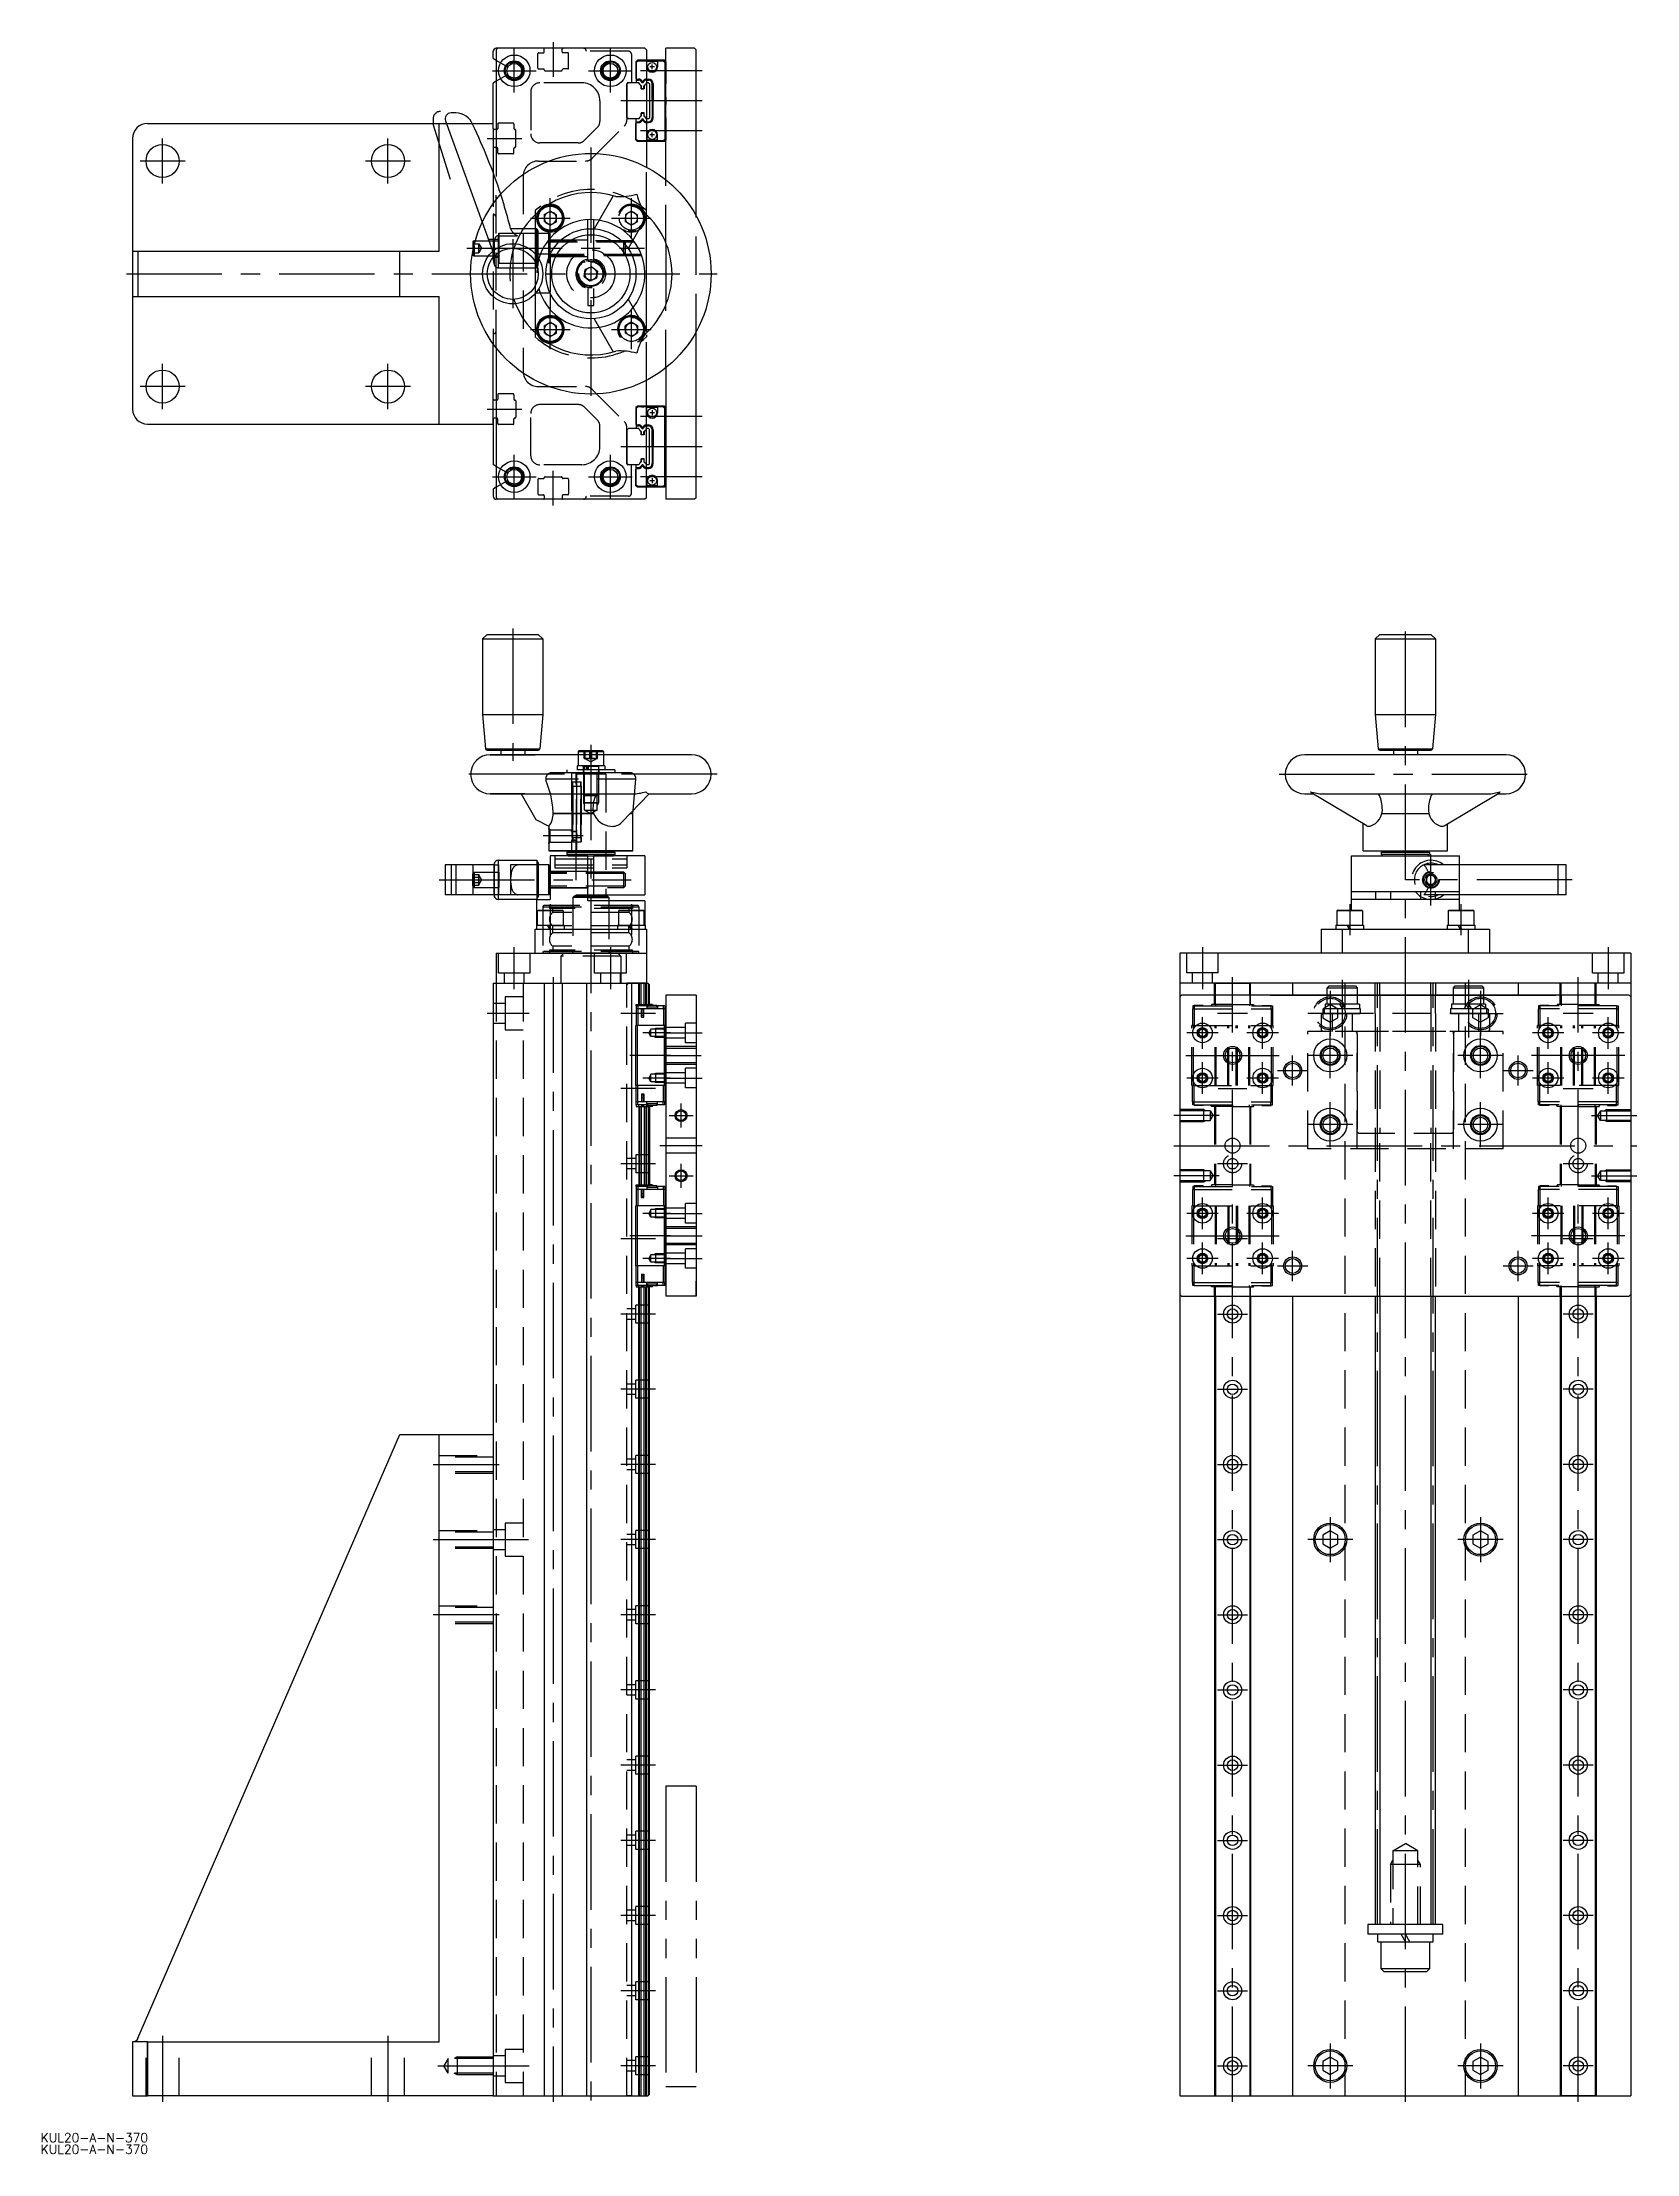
# Model space of a CAD drawing. Extents: x -30 to 500, y -19 to 683.
import ezdxf

# ---------------------------------------------------------------- set-up
doc = ezdxf.new("R2010")
doc.units = 0
for name, pattern in [('CENTER', [50.8, 31.75, -6.35, 6.35, -6.35]), ('DASHED', [19.05, 12.7, -6.35]), ('PHANTOM', [63.5, 31.75, -6.35, 6.35, -6.35, 6.35, -6.35])]:
    doc.linetypes.add(name, pattern=pattern)
doc.layers.get('0').update_dxf_attribs({"linetype": 'CONTINUOUS'})
doc.layers.add('CENTER', color=1, linetype='CENTER')
doc.styles.get("Standard").update_dxf_attribs({"font": 'txt.shx', "height": 3, "bigfont": 'bigfont.shx'})

msp = doc.modelspace()

# ---------------------------------------------------------------- texts
at = {"color": 7, "linetype": 'CONTINUOUS'}
for p in [(-30.55, -15.38), (-30.55, -19.22)]:
    msp.add_text('KUL20-A-N-370', height=3, dxfattribs=at).set_placement(p)

# ---------------------------------------------------------------- linework, layer by layer
at = {"color": 7, "linetype": 'CONTINUOUS'}
for p, q in [((120, 677.64), (120, 679.93)), ((121, 676.89), (120.15, 677.38)), ((121.5, 680.93), (121, 680.43)), ((121.5, 680.93), (121, 680.93)), ((121, 680.43), (121, 638.23)), ((170.5, 680.93), (121.5, 680.93)), ((170.5, 680.93), (171, 680.43)), ((171, 680.43), (171, 641.39)), ((177, 676.93), (171, 676.93)), ((176.7, 676.73), (171, 676.73)), ((171.1, 676.68), (171, 676.68)), ((171.1, 674.73), (171.1, 676.68)), ((174.7, 676.48), (171.1, 676.48)), ((173.7, 674.73), (172.1, 674.73)), ((172.9, 673.93), (172.9, 675.53)), ((174.7, 676.68), (174.7, 674.73)), ((176.6, 676.68), (174.7, 676.68)), ((177.1, 676.18), (176.6, 676.68)), ((177.2, 676.23), (176.7, 676.73)), ((177.5, 676.43), (177, 676.93)), ((177.1, 676.18), (177.1, 650.68)), ((177.2, 676.23), (177.2, 650.63)), ((177.5, 637.15), (177.5, 680.93)), ((185.5, 680.93), (177.5, 680.93)), ((177.5, 676.43), (177.5, 669.23)), ((187, 680.93), (185.5, 680.93)), ((187.5, 680.43), (187, 680.93)), ((187.5, 625.29), (187.5, 680.43)), ((120, 654.23), (120, 669.21)), ((121, 669.96), (120.15, 669.47)), ((171.7, 669.43), (171, 669.43)), ((171.01, 670.66), (171.63, 670.66)), ((171.01, 670.66), (171.01, 670.36)), ((171.01, 670.36), (171.63, 670.36)), ((171.63, 670.36), (171.63, 670.66)), ((172, 669.13), (171.7, 669.43)), ((172, 669.13), (172, 657.73)), ((172.93, 663.43), (172.93, 669.06)), ((172.93, 669.06), (173.23, 669.06)), ((173.23, 669.06), (173.23, 663.43)), ((177.25, 668.83), (177.5, 669.23)), ((177.25, 668.83), (177.25, 658.03)), ((172.93, 663.43), (172.93, 657.8)), ((173.23, 663.43), (172.93, 663.43)), ((173.23, 657.8), (173.23, 663.43)), ((177.5, 664.63), (177.25, 665.03)), ((177.5, 662.23), (177.25, 661.83)), ((177.5, 664.63), (177.5, 662.23)), ((5, 655.93), (102, 655.93)), ((102, 613.43), (102, 655.93)), ((102, 655.93), (104.42, 655.93)), ((104.12, 656.74), (116.37, 623.09)), ((107.58, 659.43), (106, 659.43)), ((113.04, 655.93), (120, 655.93)), ((120, 654.23), (120, 647.63)), ((121, 653.93), (120.3, 653.93)), ((171.7, 657.43), (171, 657.43)), ((171.01, 656.5), (171.63, 656.5)), ((171.01, 656.2), (171.01, 656.5)), ((171.01, 656.2), (171.63, 656.2)), ((171.63, 656.5), (171.63, 656.2)), ((172, 657.73), (171.7, 657.43)), ((172.93, 657.8), (173.23, 657.8)), ((177.25, 658.03), (177.5, 657.63)), ((177.5, 657.63), (177.5, 650.43)), ((0, 650.93), (0, 613.43)), ((120, 647.63), (120, 640.92)), ((121, 647.93), (120.3, 647.93)), ((171.1, 650.18), (171, 650.18)), ((176.7, 650.13), (171, 650.13)), ((177, 649.93), (171, 649.93)), ((171.1, 652.13), (171.1, 650.18)), ((174.7, 650.38), (171.1, 650.38)), ((173.7, 652.13), (172.1, 652.13)), ((172.9, 651.33), (172.9, 652.93)), ((174.7, 650.18), (174.7, 652.13)), ((176.6, 650.18), (174.7, 650.18)), ((177.1, 650.68), (176.6, 650.18)), ((177.2, 650.63), (176.7, 650.13)), ((177.5, 650.43), (177, 649.93)), ((134, 625.59), (134, 620.93)), ((136.98, 625.64), (136.94, 623.28)), ((136.98, 625.64), (139.04, 626.79)), ((139.04, 626.79), (141.06, 625.57)), ((141.02, 623.21), (141.06, 625.57)), ((159.97, 631.87), (153.63, 620.88)), ((171.23, 625.37), (164.89, 614.38)), ((171, 586.89), (171, 624.97)), ((134.5, 620.93), (130.05, 620.93)), ((134.76, 624.76), (134.41, 624.79)), ((134.76, 624.09), (134.41, 624.07)), ((134.5, 612.43), (134.5, 620.93)), ((134.5, 620.93), (135, 620.06)), ((135, 612.43), (135, 620.06)), ((135, 619.43), (138.5, 619.43)), ((138.96, 622.07), (136.94, 623.28)), ((138.5, 619.43), (139, 618.93)), ((138.5, 612.43), (138.5, 619.43)), ((138.96, 622.07), (141.02, 623.21)), ((139, 612.47), (139, 618.93)), ((151.5, 620.89), (151.5, 623.9)), ((153.5, 620.89), (153.5, 623.9)), ((0, 613.43), (0, 598.43)), ((0, 613.43), (1.83, 613.43)), ((1.83, 613.43), (88.98, 613.43)), ((1.83, 613.43), (1.83, 598.43)), ((88.98, 613.43), (102, 613.43)), ((88.98, 598.43), (88.98, 613.43)), ((113.2, 616.43), (113.2, 613.38)), ((113.7, 616.93), (114.04, 616.93)), ((113.7, 616.93), (113.7, 615.65)), ((138.98, 612.43), (134.1, 612.43)), ((177.5, 616.13), (177.5, 595.73)), ((0, 598.43), (0, 560.93)), ((0, 598.43), (1.83, 598.43)), ((1.83, 598.43), (88.98, 598.43)), ((88.98, 598.43), (102, 598.43)), ((102, 555.93), (102, 598.43)), ((134, 599.31), (134, 586.26)), ((138.98, 599.43), (134.1, 599.43)), ((139, 599.39), (139, 594.03)), ((164.89, 597.47), (171.23, 586.48)), ((153.63, 590.97), (159.97, 579.98)), ((134.76, 587.76), (134.41, 587.79)), ((134.76, 587.09), (134.41, 587.07)), ((136.98, 588.64), (136.94, 586.28)), ((138.96, 585.07), (136.94, 586.28)), ((136.98, 588.64), (139.04, 589.79)), ((138.96, 585.07), (141.02, 586.21)), ((139.04, 589.79), (141.06, 588.57)), ((141.02, 586.21), (141.06, 588.57)), ((187.5, 531.43), (187.5, 586.56)), ((120, 564.23), (120, 582.73)), ((121, 581.39), (121, 531.43)), ((171, 531.43), (171, 570.46)), ((177.5, 574.7), (177.5, 530.93)), ((120, 555.93), (120, 564.23)), ((121, 563.93), (120.3, 563.93)), ((177, 561.93), (171, 561.93)), ((176.7, 561.73), (171, 561.73)), ((177.2, 561.23), (176.7, 561.73)), ((177.5, 561.43), (177, 561.93)), ((5, 555.93), (102, 555.93)), ((102, 555.93), (120, 555.93)), ((120, 557.63), (120, 542.64)), ((121, 557.93), (120.3, 557.93)), ((171.1, 561.68), (171, 561.68)), ((171.01, 555.66), (171.63, 555.66)), ((171.01, 555.66), (171.01, 555.36)), ((171.01, 555.36), (171.63, 555.36)), ((171.1, 559.73), (171.1, 561.68)), ((174.7, 561.48), (171.1, 561.48)), ((171.63, 555.36), (171.63, 555.66)), ((173.7, 559.73), (172.1, 559.73)), ((172.9, 560.53), (172.9, 558.93)), ((176.6, 561.68), (174.7, 561.68)), ((174.7, 561.68), (174.7, 559.73)), ((177.1, 561.18), (176.6, 561.68)), ((177.1, 535.68), (177.1, 561.18)), ((177.2, 535.63), (177.2, 561.23)), ((177.5, 554.23), (177.5, 561.43)), ((187.5, 531.43), (187.5, 559)), ((171.7, 554.43), (171, 554.43)), ((172, 554.13), (171.7, 554.43)), ((172, 542.73), (172, 554.13)), ((172.93, 548.43), (172.93, 554.06)), ((172.93, 554.06), (173.23, 554.06)), ((172.93, 548.43), (172.93, 542.8)), ((173.23, 548.43), (172.93, 548.43)), ((173.23, 554.06), (173.23, 548.43)), ((173.23, 542.8), (173.23, 548.43)), ((177.25, 553.83), (177.5, 554.23)), ((177.25, 543.03), (177.25, 553.83)), ((177.5, 549.63), (177.25, 550.03)), ((177.5, 547.23), (177.5, 549.63)), ((121, 541.89), (120.15, 542.38)), ((171.7, 542.43), (171, 542.43)), ((171.01, 541.5), (171.63, 541.5)), ((171.01, 541.2), (171.01, 541.5)), ((171.01, 541.2), (171.63, 541.2)), ((171.63, 541.5), (171.63, 541.2)), ((172, 542.73), (171.7, 542.43)), ((172.93, 542.8), (173.23, 542.8)), ((177.5, 547.23), (177.25, 546.83)), ((177.25, 543.03), (177.5, 542.63)), ((177.5, 535.43), (177.5, 542.63)), ((120, 534.21), (120, 531.93)), ((121, 534.96), (120.15, 534.47)), ((171.1, 535.18), (171, 535.18)), ((176.7, 535.13), (171, 535.13)), ((177, 534.93), (171, 534.93)), ((171.1, 537.13), (171.1, 535.18)), ((174.7, 535.38), (171.1, 535.38)), ((173.7, 537.13), (172.1, 537.13)), ((172.9, 537.93), (172.9, 536.33)), ((174.7, 535.18), (174.7, 537.13)), ((176.6, 535.18), (174.7, 535.18)), ((177.1, 535.68), (176.6, 535.18)), ((177.2, 535.63), (176.7, 535.13)), ((177.5, 535.43), (177, 534.93)), ((121, 531.43), (121.5, 530.93)), ((121.5, 530.93), (121, 530.93)), ((170.5, 530.93), (121.5, 530.93)), ((171, 531.43), (170.5, 530.93)), ((185.5, 530.93), (177.5, 530.93)), ((187, 530.93), (177.5, 530.93)), ((187, 530.93), (185.5, 530.93)), ((187.5, 531.43), (187, 530.93)), ((187.5, 531.43), (187, 530.93)), ((118, 486), (116.5, 484.5)), ((116.5, 484.5), (136.5, 484.5)), ((116.5, 484.5), (116.5, 459.33)), ((118, 486), (135, 486)), ((135, 486), (136.5, 484.5)), ((136.5, 484.5), (136.5, 459.33)), ((414.99, 486), (413.49, 484.5)), ((413.49, 484.5), (433.49, 484.5)), ((413.49, 484.5), (413.49, 459.33)), ((414.99, 486), (431.99, 486)), ((431.99, 486), (433.49, 484.5)), ((433.49, 484.5), (433.49, 459.33)), ((116.5, 459.33), (136.5, 459.33)), ((116.5, 459.33), (117.5, 447.96)), ((136.5, 459.33), (135.51, 447.96)), ((413.49, 459.33), (433.49, 459.33)), ((413.49, 459.33), (414.48, 447.96)), ((433.49, 459.33), (432.49, 447.96)), ((117.5, 447.96), (135.5, 447.96)), ((117.99, 447.5), (135.01, 447.5)), ((186, 446), (119, 446)), ((186, 446), (119, 446)), ((119.02, 446), (133.98, 446)), ((119.03, 446), (119.02, 446)), ((122.5, 447.5), (122.5, 446)), ((130.5, 447.5), (130.5, 446)), ((156.75, 447.05), (148.25, 447.05)), ((148.25, 447.05), (150.88, 447.05)), ((148.25, 447.05), (148.25, 446)), ((156.5, 447.3), (148.5, 447.3)), ((150.88, 447.05), (156.75, 447.05)), ((156.75, 447.05), (156.75, 446)), ((456.99, 446), (389.99, 446)), ((414.48, 447.96), (432.49, 447.96)), ((414.98, 447.5), (431.99, 447.5)), ((419.49, 447.5), (419.49, 446)), ((427.49, 447.5), (427.49, 446)), ((119, 433), (130.29, 433)), ((119.14, 433), (119.98, 433)), ((119.98, 433), (119.14, 433)), ((119.16, 433), (166.39, 433)), ((119.16, 433), (166.39, 433)), ((130.29, 433), (119.98, 433)), ((130.49, 433), (122.51, 433)), ((129.33, 433), (134.12, 433)), ((129.33, 433), (134.16, 424.43)), ((129.33, 433), (130.29, 433)), ((130.29, 433), (129.33, 433)), ((171.9, 433), (162.69, 423.47)), ((171.9, 433), (186, 433)), ((171.96, 433), (186, 433)), ((389.99, 433), (392.7, 433)), ((410.62, 422.39), (392.41, 433.17)), ((396.15, 433), (450.83, 433)), ((436.36, 422.39), (454.56, 433.17)), ((454.28, 433), (456.99, 433)), ((134.16, 424.43), (138.5, 422.2)), ((138.5, 422.2), (138.5, 421.49)), ((153.43, 426.5), (139.94, 426.5)), ((139.94, 426.5), (153.43, 426.5)), ((165.65, 426.5), (166.5, 426.5)), ((166.5, 426.5), (166.58, 427.46)), ((166.5, 414), (166.5, 426.5)), ((409.49, 414), (409.49, 423.06)), ((415.69, 426.5), (431.28, 426.5)), ((437.49, 414), (437.49, 423.06)), ((138.5, 416.5), (138.5, 414)), ((104, 409.4), (104, 399.4)), ((106, 409.4), (104, 409.4)), ((107.58, 409.4), (106, 409.4)), ((113.22, 409.4), (107.58, 409.4)), ((113.22, 409.4), (113.22, 399.4)), ((120.25, 409.4), (113.22, 409.4)), ((120.25, 409.4), (120.25, 399.4)), ((120.38, 409.93), (120.38, 399.4)), ((121.64, 410.9), (134.5, 410.9)), ((121.64, 410.9), (121.64, 397.9)), ((134.5, 410.9), (134.5, 397.9)), ((134.5, 410.9), (135, 410.03)), ((135, 410.03), (135, 398.77)), ((138.5, 409.4), (135, 409.4)), ((152.5, 414), (138.5, 414)), ((138.5, 414), (166.5, 414)), ((138.5, 409.4), (138.5, 399.4)), ((138.5, 399.4), (138.5, 409.4)), ((139, 408.9), (138.5, 409.4)), ((151.5, 412.4), (139, 412.4)), ((139, 412.4), (139, 407.34)), ((139, 408.9), (139, 399.9)), ((139, 408.9), (139, 407.34)), ((145, 414), (144.5, 413.5)), ((160.5, 413.5), (144.5, 413.5)), ((144.5, 413.5), (144.5, 412.9)), ((144.5, 412.9), (152.5, 412.9)), ((144.5, 412.9), (145, 412.4)), ((145, 412.4), (160, 412.4)), ((147.73, 414), (146.1, 414)), ((146.1, 414), (147.73, 414)), ((147.73, 414), (157.45, 414)), ((166.5, 414), (152.5, 414)), ((152.5, 412.9), (160.5, 412.9)), ((170.5, 412.4), (153.5, 412.4)), ((160, 414), (160.5, 413.5)), ((160.5, 412.9), (160, 412.4)), ((160.5, 413.5), (160.5, 412.9)), ((170.5, 412.4), (170.5, 399.4)), ((405.52, 412.4), (441.49, 412.4)), ((405.52, 394.3), (405.52, 412.4)), ((405.52, 412.4), (411.58, 412.4)), ((409.49, 414), (437.49, 414)), ((411.58, 412.4), (435.39, 412.4)), ((415.99, 414), (415.49, 413.5)), ((431.49, 413.5), (415.49, 413.5)), ((415.49, 413.5), (415.49, 412.9)), ((415.49, 412.9), (431.49, 412.9)), ((415.49, 412.9), (415.99, 412.4)), ((430.99, 414), (431.49, 413.5)), ((431.49, 412.9), (430.99, 412.4)), ((431.49, 413.5), (431.49, 412.9)), ((435.39, 412.4), (441.49, 412.4)), ((441.46, 394.3), (441.46, 412.4)), ((474.3, 409.4), (441.49, 409.4)), ((474.3, 399.4), (474.3, 409.4)), ((476.99, 409.4), (474.3, 409.4)), ((476.99, 399.4), (476.99, 409.4)), ((139, 401.46), (139, 397.9)), ((441.49, 400.4), (405.52, 400.4)), ((413.54, 400.4), (413.54, 397.9)), ((418.49, 400.4), (418.49, 397.9)), ((428.49, 400.4), (428.49, 397.9)), ((433.44, 400.4), (433.44, 397.9)), ((106, 399.4), (104, 399.4)), ((107.58, 399.4), (106, 399.4)), ((113.22, 399.4), (107.58, 399.4)), ((120.25, 399.4), (113.22, 399.4)), ((120.38, 399.4), (120.38, 398.87)), ((134.5, 397.9), (121.64, 397.9)), ((134.5, 397.9), (135, 398.77)), ((134.5, 397.9), (138.98, 397.9)), ((134.5, 389.3), (134.5, 397.9)), ((143.25, 394.05), (134.75, 394.05)), ((134.75, 389.3), (134.75, 394.05)), ((138.5, 399.4), (135, 399.4)), ((135, 394.3), (143, 394.3)), ((139, 399.9), (138.5, 399.4)), ((143.25, 394.05), (143.25, 389.3)), ((151.5, 397.4), (151.5, 399.4)), ((151.5, 399.4), (157.53, 399.4)), ((151.5, 399.3), (157.5, 399.3)), ((151.5, 399), (158, 399)), ((151.5, 398.5), (158.5, 398.5)), ((170.5, 397.4), (151.5, 397.4)), ((157.5, 399.4), (157.5, 399.3)), ((157.53, 399.4), (170.5, 399.4)), ((158, 399), (158.5, 398.5)), ((158.5, 398.5), (158.5, 397.4)), ((170.25, 394.05), (161.75, 394.05)), ((161.75, 394.05), (161.75, 389.3)), ((162, 394.3), (170, 394.3)), ((170.25, 389.3), (170.25, 394.05)), ((170.5, 397.4), (170.5, 389.3)), ((409.24, 394.05), (400.74, 394.05)), ((400.74, 394.05), (400.74, 389.3)), ((400.99, 394.3), (408.99, 394.3)), ((441.49, 397.9), (405.52, 397.9)), ((409.24, 394.05), (409.24, 389.3)), ((446.24, 394.05), (437.74, 394.05)), ((437.74, 394.05), (437.74, 389.3)), ((437.99, 394.3), (445.99, 394.3)), ((474.3, 399.4), (441.49, 399.4)), ((446.24, 394.05), (446.24, 389.3)), ((476.99, 399.4), (474.3, 399.4)), ((134, 380), (134, 388)), ((134, 388), (171, 388)), ((134.41, 389.3), (143.6, 389.3)), ((134.41, 389.3), (134.41, 388)), ((138.85, 388), (138.1, 389.3)), ((139.34, 388), (138.58, 389.3)), ((143.6, 389.3), (143.6, 388)), ((161.41, 389.3), (170.6, 389.3)), ((161.41, 389.3), (161.41, 388)), ((165.85, 388), (165.1, 389.3)), ((166.34, 388), (165.58, 389.3)), ((170.6, 389.3), (170.6, 388)), ((171, 388), (171, 380)), ((395.49, 388), (395.49, 380)), ((395.49, 388), (402.47, 388)), ((400.39, 389.3), (409.59, 389.3)), ((400.39, 389.3), (400.39, 388)), ((402.47, 388), (402.47, 380)), ((402.47, 388), (444.51, 388)), ((404.83, 388), (404.08, 389.3)), ((405.32, 388), (404.57, 389.3)), ((409.59, 389.3), (409.59, 388)), ((437.39, 389.3), (446.59, 389.3)), ((437.39, 389.3), (437.39, 388)), ((441.83, 388), (441.08, 389.3)), ((442.32, 388), (441.57, 389.3)), ((444.51, 380), (444.51, 388)), ((444.51, 388), (451.49, 388)), ((446.59, 389.3), (446.59, 388)), ((451.49, 388), (451.49, 380)), ((121, 380), (171, 380)), ((121, 380), (121, 370)), ((167.87, 380), (137.1, 380)), ((166.26, 380), (138.7, 380)), ((143.51, 380), (161.49, 380)), ((158.75, 380), (146.25, 380)), ((171, 380), (171, 370)), ((348.49, 380), (348.49, 0)), ((498.49, 380), (348.49, 380)), ((451.49, 380), (395.49, 380)), ((498.49, 380), (498.49, 0)), ((120, 370), (120, 0)), ((120, 370), (120, 0)), ((120, 370), (136.7, 370)), ((120, 370), (171.5, 370)), ((121, 370), (171, 370)), ((137, 370), (137, 0)), ((143, 370), (143, 0)), ((143.3, 370), (150, 370)), ((151, 370), (151, 0)), ((165, 370), (164.5, 370)), ((164.5, 370), (164.99, 370)), ((164.99, 370), (168.45, 370)), ((168.45, 370), (165, 370)), ((166, 370), (166, 0)), ((168.44, 362.95), (168.44, 370)), ((171.05, 370), (168.45, 370)), ((168.45, 370), (171, 370)), ((168.65, 362.95), (168.65, 370)), ((169.2, 362.95), (169.2, 370)), ((170.2, 362.95), (170.2, 370)), ((170.75, 362.95), (170.75, 370)), ((170.96, 362.95), (170.96, 370)), ((171, 370), (171.05, 370)), ((172, 369.5), (171.5, 370)), ((171.7, 362.95), (171.7, 369.8)), ((172, 362.95), (172, 369.5)), ((177.5, 366), (177.5, 266)), ((187.5, 366), (177.5, 366)), ((187.5, 366), (187.5, 266)), ((187.5, 366), (187.5, 271)), ((498.49, 370), (348.49, 370)), ((348.99, 366), (348.49, 365.5)), ((348.99, 366), (348.49, 365.5)), ((348.49, 365.5), (348.49, 266.5)), ((348.49, 365.5), (348.49, 266.5)), ((497.99, 366), (348.99, 366)), ((497.99, 366), (348.99, 366)), ((359.99, 370), (371.99, 370)), ((359.99, 366), (359.99, 370)), ((360.29, 366), (360.29, 370)), ((371.69, 366), (371.69, 370)), ((371.99, 366), (371.99, 370)), ((378.49, 366), (373.49, 366)), ((378.49, 366), (468.49, 366)), ((385.99, 370), (385.99, 366)), ((397.49, 368.5), (398.09, 369.1)), ((397.49, 368.5), (407.49, 368.5)), ((397.49, 366), (397.49, 368.5)), ((398.09, 369.1), (406.89, 369.1)), ((406.89, 369.1), (407.49, 368.5)), ((407.49, 368.5), (407.49, 366)), ((413.49, 366), (413.49, 370)), ((414.99, 366), (414.99, 370)), ((431.99, 366), (431.99, 370)), ((433.49, 370), (433.49, 366)), ((439.49, 368.5), (440.09, 369.1)), ((439.49, 368.5), (449.49, 368.5)), ((439.49, 366), (439.49, 368.5)), ((440.09, 369.1), (448.89, 369.1)), ((448.89, 369.1), (449.49, 368.5)), ((449.49, 368.5), (449.49, 366)), ((460.99, 370), (460.99, 366)), ((468.49, 366), (473.49, 366)), ((486.99, 370), (474.99, 370)), ((474.99, 366), (474.99, 370)), ((475.29, 366), (475.29, 370)), ((486.69, 366), (486.69, 370)), ((486.99, 366), (486.99, 370)), ((497.99, 366), (498.49, 365.5)), ((497.99, 366), (498.49, 365.5)), ((498.49, 365.5), (498.49, 266.5)), ((498.49, 365.5), (498.49, 266.5)), ((167.6, 362.95), (168.39, 362.95)), ((167.6, 362.45), (167.6, 362.95)), ((167.6, 362.45), (167.6, 361.45)), ((168.1, 362.45), (167.6, 362.45)), ((167.6, 361.45), (167.6, 355.95)), ((168.1, 361.45), (167.6, 361.45)), ((168.1, 362.45), (168.1, 361.45)), ((171.1, 362.45), (168.1, 362.45)), ((168.1, 361.45), (168.1, 355.95)), ((169.3, 361.45), (168.1, 361.45)), ((168.39, 362.45), (168.39, 362.95)), ((168.39, 362.95), (169.26, 362.95)), ((169.52, 362.45), (169.26, 362.95)), ((169.26, 362.95), (169.35, 362.95)), ((169.3, 358.75), (169.3, 361.45)), ((170.1, 361.45), (169.3, 361.45)), ((169.3, 360.65), (169.35, 360.65)), ((169.3, 360.19), (169.35, 360.19)), ((169.3, 358.75), (170.1, 358.75)), ((169.61, 362.45), (169.35, 362.95)), ((169.35, 362.95), (170.05, 362.95)), ((169.35, 361.1), (169.35, 360.05)), ((169.35, 360.05), (169.35, 359.25)), ((169.35, 360.05), (169.7, 360.05)), ((169.35, 359.25), (169.7, 359.25)), ((169.61, 362.45), (169.61, 362.45)), ((169.7, 360.05), (170.05, 360.05)), ((169.7, 359.25), (170.05, 359.25)), ((169.79, 362.45), (170.05, 362.95)), ((169.88, 362.45), (170.14, 362.95)), ((170.05, 362.95), (170.14, 362.95)), ((170.05, 360.05), (170.05, 361.1)), ((170.05, 360.65), (170.1, 360.65)), ((170.05, 360.19), (170.1, 360.19)), ((170.05, 359.25), (170.05, 360.05)), ((176.7, 361.45), (170.1, 361.45)), ((170.1, 358.75), (170.1, 361.45)), ((170.14, 362.95), (171.01, 362.95)), ((171.01, 362.95), (171.63, 362.95)), ((171.01, 362.45), (171.01, 362.95)), ((171.1, 362.45), (171.1, 361.45)), ((171.1, 362.45), (171.4, 362.45)), ((174.7, 362.05), (171.1, 362.05)), ((174.4, 362.65), (171.4, 362.65)), ((171.4, 362.65), (171.4, 362.05)), ((172.93, 362.95), (171.63, 362.95)), ((171.63, 362.95), (171.63, 362.65)), ((172.93, 362.95), (173.11, 362.65)), ((174.4, 362.05), (174.4, 362.65)), ((174.4, 362.45), (174.7, 362.45)), ((174.7, 362.45), (174.7, 361.45)), ((176.6, 362.45), (174.7, 362.45)), ((176.6, 362.45), (176.6, 361.45)), ((177.1, 362.45), (176.6, 362.45)), ((176.7, 361.45), (176.7, 355.95)), ((177.2, 361.45), (176.7, 361.45)), ((177.1, 362.45), (177.1, 361.45)), ((177.2, 361.45), (177.2, 355.95)), ((167.5, 336.05), (167.5, 355.95)), ((168, 355.95), (167.5, 355.95)), ((177, 355.95), (168, 355.95)), ((168, 336.05), (168, 355.95)), ((177, 336.05), (177, 355.95)), ((177.5, 355.95), (177, 355.95)), ((177.5, 336.05), (177.5, 355.95)), ((168, 336.05), (167.5, 336.05)), ((167.6, 330.55), (167.6, 336.05)), ((167.6, 329.55), (167.6, 330.55)), ((168.1, 330.55), (167.6, 330.55)), ((177, 336.05), (168, 336.05)), ((168.1, 330.55), (168.1, 336.05)), ((168.1, 329.55), (168.1, 330.55)), ((169.3, 330.55), (168.1, 330.55)), ((169.3, 333.25), (169.3, 330.55)), ((169.3, 333.25), (170.1, 333.25)), ((169.3, 331.81), (169.35, 331.81)), ((169.3, 331.35), (169.35, 331.35)), ((170.1, 330.55), (169.3, 330.55)), ((169.35, 332.75), (169.35, 331.95)), ((169.7, 332.75), (169.35, 332.75)), ((169.35, 331.95), (169.35, 330.9)), ((169.7, 331.95), (169.35, 331.95)), ((170.05, 332.75), (169.7, 332.75)), ((170.05, 331.95), (169.7, 331.95)), ((170.05, 331.95), (170.05, 332.75)), ((170.05, 330.9), (170.05, 331.95)), ((170.05, 331.81), (170.1, 331.81)), ((170.05, 331.35), (170.1, 331.35)), ((170.1, 333.25), (170.1, 330.55)), ((176.7, 330.55), (170.1, 330.55)), ((171.1, 329.55), (171.1, 330.55)), ((174.7, 329.55), (174.7, 330.55)), ((176.6, 329.55), (176.6, 330.55)), ((176.7, 330.55), (176.7, 336.05)), ((177.2, 330.55), (176.7, 330.55)), ((177.5, 336.05), (177, 336.05)), ((177.1, 329.55), (177.1, 330.55)), ((177.2, 330.55), (177.2, 336.05)), ((167.6, 329.55), (167.6, 329.05)), ((168.1, 329.55), (167.6, 329.55)), ((167.6, 329.05), (168.39, 329.05)), ((171.1, 329.55), (168.1, 329.55)), ((168.39, 329.55), (168.39, 329.05)), ((168.39, 329.05), (169.26, 329.05)), ((168.44, 329.05), (168.44, 302.95)), ((168.65, 329.05), (168.65, 302.95)), ((169.2, 329.05), (169.2, 302.95)), ((169.52, 329.55), (169.26, 329.05)), ((169.26, 329.05), (169.35, 329.05)), ((169.61, 329.55), (169.35, 329.05)), ((169.35, 329.05), (170.05, 329.05)), ((169.61, 329.55), (169.61, 329.55)), ((169.79, 329.55), (170.05, 329.05)), ((169.88, 329.55), (170.14, 329.05)), ((170.05, 329.05), (170.14, 329.05)), ((170.14, 329.05), (171.01, 329.05)), ((170.2, 329.05), (170.2, 302.95)), ((170.75, 329.05), (170.75, 302.95)), ((170.96, 329.05), (170.96, 302.95)), ((171.01, 329.55), (171.01, 329.05)), ((171.01, 329.05), (171.63, 329.05)), ((174.7, 329.95), (171.1, 329.95)), ((171.1, 329.55), (171.4, 329.55)), ((171.4, 329.95), (171.4, 329.35)), ((174.4, 329.35), (171.4, 329.35)), ((171.63, 329.05), (171.63, 329.35)), ((172.93, 329.05), (171.63, 329.05)), ((171.7, 329.05), (171.7, 302.95)), ((172, 329.05), (172, 302.95)), ((172.93, 329.05), (173.11, 329.35)), ((174.4, 329.35), (174.4, 329.95)), ((174.4, 329.55), (174.7, 329.55)), ((176.6, 329.55), (174.7, 329.55)), ((177.1, 329.55), (176.6, 329.55)), ((167.6, 302.95), (168.39, 302.95)), ((167.6, 302.45), (167.6, 302.95)), ((167.6, 302.45), (167.6, 301.45)), ((168.1, 302.45), (167.6, 302.45)), ((168.1, 302.45), (168.1, 301.45)), ((171.1, 302.45), (168.1, 302.45)), ((168.39, 302.95), (169.26, 302.95)), ((168.39, 302.45), (168.39, 302.95)), ((169.52, 302.45), (169.26, 302.95)), ((169.26, 302.95), (169.35, 302.95)), ((169.61, 302.45), (169.35, 302.95)), ((169.35, 302.95), (170.05, 302.95)), ((169.61, 302.45), (169.61, 302.45)), ((169.79, 302.45), (170.05, 302.95)), ((169.88, 302.45), (170.14, 302.95)), ((170.05, 302.95), (170.14, 302.95)), ((170.14, 302.95), (171.01, 302.95)), ((171.01, 302.95), (171.63, 302.95)), ((171.01, 302.45), (171.01, 302.95)), ((171.1, 302.45), (171.1, 301.45)), ((171.1, 302.45), (171.4, 302.45)), ((174.7, 302.05), (171.1, 302.05)), ((174.4, 302.65), (171.4, 302.65)), ((171.4, 302.65), (171.4, 302.05)), ((172.93, 302.95), (171.63, 302.95)), ((171.63, 302.95), (171.63, 302.65)), ((172.93, 302.95), (173.11, 302.65)), ((174.4, 302.05), (174.4, 302.65)), ((174.4, 302.45), (174.7, 302.45)), ((174.7, 302.45), (174.7, 301.45)), ((176.6, 302.45), (174.7, 302.45)), ((176.6, 302.45), (176.6, 301.45)), ((177.1, 302.45), (176.6, 302.45)), ((177.1, 302.45), (177.1, 301.45)), ((167.5, 276.05), (167.5, 295.95)), ((168, 295.95), (167.5, 295.95)), ((168.1, 301.45), (167.6, 301.45)), ((167.6, 301.45), (167.6, 295.95)), ((168, 276.05), (168, 295.95)), ((177, 295.95), (168, 295.95)), ((169.3, 301.45), (168.1, 301.45)), ((168.1, 301.45), (168.1, 295.95)), ((170.1, 301.45), (169.3, 301.45)), ((169.3, 298.75), (169.3, 301.45)), ((169.3, 300.65), (169.35, 300.65)), ((169.3, 300.19), (169.35, 300.19)), ((169.3, 298.75), (170.1, 298.75)), ((169.35, 301.1), (169.35, 300.05)), ((169.35, 300.05), (169.7, 300.05)), ((169.35, 300.05), (169.35, 299.25)), ((169.35, 299.25), (169.7, 299.25)), ((169.7, 300.05), (170.05, 300.05)), ((169.7, 299.25), (170.05, 299.25)), ((170.05, 300.05), (170.05, 301.1)), ((170.05, 300.65), (170.1, 300.65)), ((170.05, 300.19), (170.1, 300.19)), ((170.05, 299.25), (170.05, 300.05)), ((176.7, 301.45), (170.1, 301.45)), ((170.1, 298.75), (170.1, 301.45)), ((177.2, 301.45), (176.7, 301.45)), ((176.7, 301.45), (176.7, 295.95)), ((177, 276.05), (177, 295.95)), ((177.5, 295.95), (177, 295.95)), ((177.2, 301.45), (177.2, 295.95)), ((177.5, 276.05), (177.5, 295.95)), ((168, 276.05), (167.5, 276.05)), ((167.6, 270.55), (167.6, 276.05)), ((177, 276.05), (168, 276.05)), ((168.1, 270.55), (168.1, 276.05)), ((176.7, 270.55), (176.7, 276.05)), ((177.5, 276.05), (177, 276.05)), ((177.2, 270.55), (177.2, 276.05)), ((168.1, 270.55), (167.6, 270.55)), ((167.6, 269.55), (167.6, 270.55)), ((168.1, 269.55), (167.6, 269.55)), ((167.6, 269.55), (167.6, 269.05)), ((167.6, 269.05), (168.39, 269.05)), ((169.3, 270.55), (168.1, 270.55)), ((168.1, 269.55), (168.1, 270.55)), ((171.1, 269.55), (168.1, 269.55)), ((168.39, 269.55), (168.39, 269.05)), ((168.39, 269.05), (169.26, 269.05)), ((168.44, 0), (168.44, 269.05)), ((168.65, 0), (168.65, 269.05)), ((169.2, 0), (169.2, 269.05)), ((169.52, 269.55), (169.26, 269.05)), ((169.26, 269.05), (169.35, 269.05)), ((169.3, 273.25), (169.3, 270.55)), ((169.3, 273.25), (170.1, 273.25)), ((169.3, 271.81), (169.35, 271.81)), ((169.3, 271.35), (169.35, 271.35)), ((170.1, 270.55), (169.3, 270.55)), ((169.7, 272.75), (169.35, 272.75)), ((169.35, 272.75), (169.35, 271.95)), ((169.7, 271.95), (169.35, 271.95)), ((169.35, 271.95), (169.35, 270.9)), ((169.61, 269.55), (169.35, 269.05)), ((169.35, 269.05), (170.05, 269.05)), ((169.61, 269.55), (169.61, 269.55)), ((170.05, 272.75), (169.7, 272.75)), ((170.05, 271.95), (169.7, 271.95)), ((169.79, 269.55), (170.05, 269.05)), ((169.88, 269.55), (170.14, 269.05)), ((170.05, 271.95), (170.05, 272.75)), ((170.05, 270.9), (170.05, 271.95)), ((170.05, 271.81), (170.1, 271.81)), ((170.05, 271.35), (170.1, 271.35)), ((170.05, 269.05), (170.14, 269.05)), ((170.1, 273.25), (170.1, 270.55)), ((176.7, 270.55), (170.1, 270.55)), ((170.14, 269.05), (171.01, 269.05)), ((170.2, 0), (170.2, 269.05)), ((170.75, 0), (170.75, 269.05)), ((170.96, 0), (170.96, 269.05)), ((171.01, 269.55), (171.01, 269.05)), ((171.01, 269.05), (171.63, 269.05)), ((171.1, 269.55), (171.1, 270.55)), ((174.7, 269.95), (171.1, 269.95)), ((171.1, 269.55), (171.4, 269.55)), ((171.4, 269.95), (171.4, 269.35)), ((174.4, 269.35), (171.4, 269.35)), ((171.63, 269.05), (171.63, 269.35)), ((172.93, 269.05), (171.63, 269.05)), ((171.7, 0.2), (171.7, 269.05)), ((172, 0.5), (172, 269.05)), ((172.93, 269.05), (173.11, 269.35)), ((174.4, 269.35), (174.4, 269.95)), ((174.4, 269.55), (174.7, 269.55)), ((174.7, 269.55), (174.7, 270.55)), ((176.6, 269.55), (174.7, 269.55)), ((176.6, 269.55), (176.6, 270.55)), ((177.1, 269.55), (176.6, 269.55)), ((177.2, 270.55), (176.7, 270.55)), ((177.1, 269.55), (177.1, 270.55)), ((187.5, 266), (187.5, 271)), ((187.5, 266), (177.5, 266)), ((348.99, 266), (348.49, 266.5)), ((348.99, 266), (348.49, 266.5)), ((348.99, 266), (497.99, 266)), ((348.99, 266), (497.99, 266)), ((359.99, 266), (359.99, 0)), ((360.29, 266), (360.29, 0)), ((371.69, 266), (371.69, 0)), ((371.99, 266), (371.99, 0)), ((378.49, 266), (416.49, 266)), ((385.99, 266), (385.99, 0)), ((412.49, 266), (434.49, 266)), ((413.49, 266), (413.49, 57)), ((414.99, 266), (414.99, 57)), ((416.49, 266), (430.49, 266)), ((430.49, 266), (468.49, 266)), ((431.99, 266), (431.99, 57)), ((433.49, 57), (433.49, 266)), ((460.99, 266), (460.99, 0)), ((474.99, 266), (474.99, 0)), ((475.29, 266), (475.29, 0)), ((486.69, 266), (486.69, 0)), ((486.99, 266), (486.99, 0)), ((497.99, 266), (498.49, 266.5)), ((497.99, 266), (498.49, 266.5)), ((1.83, 19.2), (88.98, 220)), ((88.98, 220), (120, 220)), ((88.98, 220), (102, 220)), ((102, 18), (102, 220)), ((102, 220), (120, 220)), ((398.49, 187.89), (395.99, 186.44)), ((395.99, 186.44), (395.99, 183.56)), ((395.99, 183.56), (398.49, 182.11)), ((400.99, 186.44), (398.49, 187.89)), ((398.49, 182.11), (400.99, 183.56)), ((400.99, 183.56), (400.99, 186.44)), ((448.49, 187.89), (445.99, 186.44)), ((445.99, 186.44), (445.99, 183.56)), ((445.99, 183.56), (448.49, 182.11)), ((450.99, 186.44), (448.49, 187.89)), ((448.49, 182.11), (450.99, 183.56)), ((450.99, 183.56), (450.99, 186.44)), ((435.99, 57), (410.99, 57)), ((410.99, 57), (410.99, 53.8)), ((433.49, 57), (413.49, 57)), ((435.99, 53.8), (435.99, 57)), ((435.99, 53.8), (410.99, 53.8)), ((432.69, 53.8), (414.29, 53.8)), ((414.29, 51.3), (414.29, 53.8)), ((414.29, 51.3), (432.69, 51.3)), ((415.49, 42.3), (415.49, 51.3)), ((423.49, 51.3), (422.04, 53.8)), ((424.93, 51.3), (423.49, 53.8)), ((431.49, 51.3), (431.49, 42.3)), ((432.69, 51.3), (432.69, 53.8)), ((431.49, 42.3), (415.49, 42.3)), ((416.49, 41.3), (415.49, 42.3)), ((431.49, 42.3), (430.49, 41.3)), ((430.49, 41.3), (416.49, 41.3)), ((0, 18), (0, 0)), ((5, 18), (0, 18)), ((5, 0), (5, 18)), ((5, 18), (5, 0)), ((5, 18), (102, 18)), ((398.49, 12.89), (395.99, 11.44)), ((395.99, 11.44), (395.99, 8.56)), ((395.99, 8.56), (398.49, 7.11)), ((400.99, 11.44), (398.49, 12.89)), ((398.49, 7.11), (400.99, 8.56)), ((400.99, 8.56), (400.99, 11.44)), ((448.49, 12.89), (445.99, 11.44)), ((445.99, 11.44), (445.99, 8.56)), ((445.99, 8.56), (448.49, 7.11)), ((450.99, 11.44), (448.49, 12.89)), ((448.49, 7.11), (450.99, 8.56)), ((450.99, 8.56), (450.99, 11.44)), ((0, 0), (5, 0)), ((120, 0), (5, 0)), ((172, 0.5), (171.5, 0)), ((359.99, 0), (371.99, 0)), ((486.99, 0), (474.99, 0)), ((120, 0), (171.5, 0)), ((348.49, 0), (498.49, 0))]:
    msp.add_line(p, q, dxfattribs=at)
at = {"color": 3, "linetype": 'DASHED'}
for p, q in [((124.37, 674.95), (121, 676.89)), ((136.7, 680.93), (121.5, 680.93)), ((134.9, 674.33), (134.9, 679.13)), ((135.2, 679.43), (136.7, 679.43)), ((137, 679.73), (137, 680.63)), ((143, 679.73), (143, 680.63)), ((150, 680.93), (143.3, 680.93)), ((144.8, 679.43), (143.3, 679.43)), ((145.1, 674.33), (145.1, 679.13)), ((165, 679.93), (151, 679.93)), ((166, 678.93), (166, 669.43)), ((168, 676.93), (167.5, 676.43)), ((167.5, 676.43), (167.5, 670.93)), ((168.1, 676.73), (167.6, 676.23)), ((168.1, 676.68), (167.6, 676.18)), ((167.6, 676.23), (167.6, 676.18)), ((167.6, 676.18), (167.6, 670.66)), ((171, 676.93), (168, 676.93)), ((169.3, 676.73), (168.1, 676.73)), ((171, 676.68), (168.1, 676.68)), ((169.3, 676.73), (169.3, 676.68)), ((169.3, 676.73), (170.1, 676.73)), ((170.1, 676.73), (170.1, 676.68)), ((171, 676.73), (170.1, 676.73)), ((124.37, 671.91), (121, 669.96)), ((135.2, 674.03), (136.7, 674.03)), ((149.5, 669.43), (135.5, 669.43)), ((137.3, 673.43), (142.7, 673.43)), ((144.8, 674.03), (143.3, 674.03)), ((165, 669.43), (164.5, 668.93)), ((164.5, 669.13), (164.5, 657.17)), ((164.5, 657.93), (164.5, 668.93)), ((166, 669.43), (164.8, 669.43)), ((168.44, 669.43), (165, 669.43)), ((167.5, 670.93), (167.6, 670.71)), ((167.6, 670.66), (168.39, 670.66)), ((167.6, 670.66), (167.6, 670.36)), ((167.6, 670.36), (168.39, 670.36)), ((167.6, 670.36), (167.6, 669.43)), ((168.39, 670.66), (168.39, 670.36)), ((168.65, 669.06), (168.44, 669.43)), ((169.2, 667.43), (169.2, 668.54)), ((169.2, 668.46), (169.25, 668.44)), ((170.2, 667.43), (169.2, 667.43)), ((169.25, 668.44), (169.25, 667.48)), ((169.25, 667.48), (170.15, 667.48)), ((169.52, 670.01), (169.26, 669.86)), ((169.26, 669.86), (169.35, 669.7)), ((169.61, 669.85), (169.35, 669.7)), ((169.52, 670.01), (169.61, 669.85)), ((169.62, 669.84), (169.61, 669.85)), ((169.61, 669.85), (169.61, 669.85)), ((169.61, 669.85), (169.62, 669.84)), ((169.88, 670.01), (169.79, 669.85)), ((169.79, 669.85), (169.79, 669.85)), ((169.79, 669.85), (170.05, 669.7)), ((169.88, 670.01), (170.14, 669.86)), ((170.05, 669.7), (170.14, 669.86)), ((170.2, 668.46), (170.15, 668.44)), ((170.15, 667.48), (170.15, 668.44)), ((170.2, 668.54), (170.2, 667.43)), ((170.96, 669.43), (170.75, 669.06)), ((171, 669.43), (170.96, 669.43)), ((132.5, 666.43), (132.5, 652.43)), ((155.5, 663.43), (155.5, 656.66)), ((104.42, 655.93), (113.04, 655.93)), ((121.2, 653.93), (121, 653.93)), ((121.5, 655.73), (121.5, 654.23)), ((126.6, 656.03), (121.8, 656.03)), ((126.9, 655.73), (126.9, 654.23)), ((127.5, 648.23), (127.5, 653.63)), ((154.62, 654.53), (150.39, 650.31)), ((152.88, 644.31), (163.62, 655.05)), ((165, 657.43), (164.5, 657.93)), ((168.44, 657.43), (165, 657.43)), ((167.5, 655.93), (167.6, 656.15)), ((167.5, 650.43), (167.5, 655.93)), ((167.6, 656.5), (167.6, 657.43)), ((167.6, 656.2), (167.6, 656.5)), ((167.6, 656.5), (168.39, 656.5)), ((167.6, 650.68), (167.6, 656.2)), ((167.6, 656.2), (168.39, 656.2)), ((168.39, 656.2), (168.39, 656.5)), ((168.65, 657.8), (168.44, 657.43)), ((169.2, 659.43), (169.2, 658.32)), ((170.2, 659.43), (169.2, 659.43)), ((169.2, 658.39), (169.25, 658.42)), ((169.25, 658.42), (169.25, 659.38)), ((169.25, 659.38), (170.15, 659.38)), ((169.26, 657), (169.35, 657.16)), ((169.52, 656.85), (169.26, 657)), ((169.61, 657.01), (169.35, 657.16)), ((169.52, 656.85), (169.61, 657)), ((169.62, 657.01), (169.61, 657.01)), ((169.61, 657.01), (169.61, 657)), ((169.61, 657), (169.62, 657.01)), ((169.79, 657.01), (170.05, 657.16)), ((169.79, 657.01), (169.79, 657.01)), ((169.88, 656.85), (169.79, 657.01)), ((169.88, 656.85), (170.14, 657)), ((170.05, 657.16), (170.14, 657)), ((170.15, 659.38), (170.15, 658.42)), ((170.2, 658.39), (170.15, 658.42)), ((170.2, 658.32), (170.2, 659.43)), ((170.96, 657.43), (170.75, 657.8)), ((171, 657.43), (170.96, 657.43)), ((121.2, 647.93), (121, 647.93)), ((121.5, 646.13), (121.5, 647.63)), ((126.9, 646.13), (126.9, 647.63)), ((148.27, 649.43), (135.5, 649.43)), ((168, 649.93), (167.5, 650.43)), ((168.1, 650.18), (167.6, 650.68)), ((167.6, 650.63), (167.6, 650.68)), ((168.1, 650.13), (167.6, 650.63)), ((171, 649.93), (168, 649.93)), ((171, 650.18), (168.1, 650.18)), ((169.3, 650.13), (168.1, 650.13)), ((169.3, 650.13), (169.3, 650.18)), ((169.3, 650.13), (170.1, 650.13)), ((170.1, 650.13), (170.1, 650.18)), ((171, 650.13), (170.1, 650.13)), ((120, 640.92), (120, 625.77)), ((126.6, 645.83), (121.8, 645.83)), ((135, 643.43), (150.76, 643.43)), ((171, 627.06), (171, 641.51)), ((121, 581.27), (121, 638.23)), ((130, 638.43), (130, 573.43)), ((177.5, 616.13), (177.5, 637.03)), ((120, 625.77), (120, 582.61)), ((134, 626.95), (134, 625.59)), ((163.98, 625.64), (163.94, 623.28)), ((166.04, 626.79), (163.98, 625.64)), ((166.04, 626.79), (168.06, 625.57)), ((168.02, 623.21), (168.06, 625.57)), ((171, 624.97), (171, 626.95)), ((171, 626.26), (171, 626.95)), ((187.5, 586.56), (187.5, 625.29)), ((116.37, 623.09), (120.38, 612.07)), ((121.64, 618.58), (128.14, 618.58)), ((121.64, 618.58), (128.14, 618.58)), ((121.64, 618.58), (121.64, 607.97)), ((121.84, 619.43), (135, 619.43)), ((121.84, 619.43), (121.84, 609.43)), ((121.84, 609.43), (121.84, 619.43)), ((130.05, 620.93), (125.8, 620.93)), ((134, 620.93), (134, 609.93)), ((151.5, 610.83), (151.5, 620.89)), ((153.5, 610.83), (153.5, 620.89)), ((165.96, 622.07), (163.94, 623.28)), ((168.02, 623.21), (165.96, 622.07)), ((170.24, 624.76), (170.59, 624.79)), ((170.24, 624.64), (170.59, 624.67)), ((113.2, 615.93), (115.2, 615.93)), ((113.2, 615.93), (115.2, 615.93)), ((113.2, 614.43), (115.2, 614.43)), ((113.2, 614.43), (115.2, 614.43)), ((113.2, 613.38), (113.2, 612.93)), ((113.2, 612.93), (115.2, 612.93)), ((113.2, 612.93), (115.2, 612.93)), ((113.2, 612.93), (113.2, 612.43)), ((113.7, 614.43), (113.7, 615.65)), ((113.7, 615.26), (113.7, 611.93)), ((113.7, 611.93), (121.84, 611.93)), ((114.04, 616.93), (121.84, 616.93)), ((115.2, 615.18), (115.2, 615.93)), ((115.2, 615.18), (115.2, 615.93)), ((115.2, 615.18), (115.2, 615.93)), ((115.2, 615.93), (115.2, 615.18)), ((115.2, 615.93), (116.07, 614.43)), ((115.2, 614.43), (115.2, 615.18)), ((115.2, 613.68), (115.2, 615.18)), ((115.2, 615.18), (115.2, 613.68)), ((115.2, 615.18), (115.2, 614.43)), ((115.2, 613.68), (115.2, 614.43)), ((115.2, 614.43), (115.2, 613.68)), ((116.07, 614.43), (115.2, 612.93)), ((115.2, 613.68), (115.2, 612.93)), ((115.2, 612.93), (115.2, 613.68)), ((115.2, 612.93), (115.2, 613.68)), ((115.2, 613.68), (115.2, 612.93)), ((118.43, 617.43), (121.84, 617.43)), ((119.88, 613.45), (118.43, 617.42)), ((119.88, 613.45), (119.88, 611.43)), ((119.88, 613.45), (120.38, 612.07)), ((120.38, 612.07), (119.88, 613.45)), ((119.88, 611.43), (121.84, 611.43)), ((120.38, 616.78), (120.38, 608.95)), ((121.84, 611.43), (121.84, 617.43)), ((121.84, 611.93), (121.84, 616.93)), ((134.5, 607.93), (134.5, 612.43)), ((135, 608.79), (135, 612.43)), ((138.5, 609.43), (138.5, 612.43)), ((139, 617.18), (151.5, 617.18)), ((166.75, 616.93), (139, 616.93)), ((167.07, 616.49), (139, 616.49)), ((139, 612.47), (139, 599.39)), ((139, 612.47), (139, 612.47)), ((139, 609.97), (139, 612.46)), ((169.31, 612.36), (139, 612.36)), ((169.47, 611.93), (139, 611.93)), ((139, 611.68), (151.5, 611.68)), ((163.51, 611.93), (163.51, 616.93)), ((163.51, 616.93), (163.94, 616.49)), ((163.52, 611.93), (163.94, 612.36)), ((163.94, 616.49), (163.94, 612.36)), ((121.64, 607.93), (134.5, 607.93)), ((121.84, 609.43), (138.5, 609.43)), ((134, 609.93), (134, 599.31)), ((134.5, 607.93), (135, 608.79)), ((138.5, 609.43), (139, 609.93)), ((150.32, 605.03), (150.63, 607.36)), ((150.32, 605.03), (152.19, 603.59)), ((150.57, 609.72), (150.42, 610.03)), ((152.81, 608.26), (150.63, 607.36)), ((151.19, 609.97), (151.08, 610.3)), ((152.19, 603.59), (154.37, 604.49)), ((152.81, 608.26), (154.68, 606.83)), ((154.68, 606.83), (154.37, 604.49)), ((151.5, 601.03), (151.5, 595.43)), ((153.5, 595.43), (153.5, 601.03)), ((151.5, 595.43), (153.5, 595.43)), ((177.5, 574.58), (177.5, 595.73)), ((134, 586.26), (134, 584.91)), ((165.96, 589.79), (163.94, 588.57)), ((163.98, 586.21), (163.94, 588.57)), ((166.04, 585.07), (163.98, 586.21)), ((168.02, 588.64), (165.96, 589.79)), ((166.04, 585.07), (168.06, 586.28)), ((168.02, 588.64), (168.06, 586.28)), ((170.24, 587.22), (170.59, 587.19)), ((170.24, 587.09), (170.59, 587.07)), ((171, 570.46), (171, 586.89)), ((171, 585.59), (171, 584.91)), ((121.2, 563.93), (121, 563.93)), ((121.5, 565.73), (121.5, 564.23)), ((126.6, 566.03), (121.8, 566.03)), ((126.9, 565.73), (126.9, 564.23)), ((127.5, 563.63), (127.5, 558.23)), ((135, 568.43), (150.76, 568.43)), ((148.27, 562.43), (135.5, 562.43)), ((152.88, 567.55), (163.62, 556.81)), ((168, 561.93), (167.5, 561.43)), ((168.1, 561.73), (167.6, 561.23)), ((171, 561.93), (168, 561.93)), ((169.3, 561.73), (168.1, 561.73)), ((169.3, 561.73), (169.3, 561.68)), ((169.3, 561.73), (170.1, 561.73)), ((170.1, 561.73), (170.1, 561.68)), ((171, 561.73), (170.1, 561.73)), ((121.2, 557.93), (121, 557.93)), ((121.5, 556.13), (121.5, 557.63)), ((126.6, 555.83), (121.8, 555.83)), ((126.9, 556.13), (126.9, 557.63)), ((132.5, 545.43), (132.5, 559.43)), ((154.62, 557.32), (150.39, 561.55)), ((155.5, 548.43), (155.5, 555.2)), ((167.5, 561.43), (167.5, 555.93)), ((167.5, 555.93), (167.6, 555.71)), ((168.1, 561.68), (167.6, 561.18)), ((167.6, 561.23), (167.6, 561.18)), ((167.6, 561.18), (167.6, 555.66)), ((167.6, 555.66), (167.6, 555.36)), ((167.6, 555.66), (168.39, 555.66)), ((167.6, 555.36), (168.39, 555.36)), ((167.6, 555.36), (167.6, 554.43)), ((171, 561.68), (168.1, 561.68)), ((168.39, 555.66), (168.39, 555.36)), ((169.52, 555.01), (169.26, 554.86)), ((169.26, 554.86), (169.35, 554.7)), ((169.61, 554.85), (169.35, 554.7)), ((169.52, 555.01), (169.61, 554.85)), ((169.62, 554.84), (169.61, 554.85)), ((169.61, 554.85), (169.61, 554.85)), ((169.61, 554.85), (169.62, 554.84)), ((169.88, 555.01), (169.79, 554.85)), ((169.79, 554.85), (169.79, 554.85)), ((169.79, 554.85), (170.05, 554.7)), ((169.88, 555.01), (170.14, 554.86)), ((170.05, 554.7), (170.14, 554.86)), ((164.5, 542.73), (164.5, 554.68)), ((165, 554.43), (164.5, 553.93)), ((164.5, 553.93), (164.5, 542.93)), ((168.44, 554.43), (165, 554.43)), ((168.65, 554.06), (168.44, 554.43)), ((169.2, 552.43), (169.2, 553.54)), ((169.2, 553.46), (169.25, 553.44)), ((170.2, 552.43), (169.2, 552.43)), ((169.25, 553.44), (169.25, 552.48)), ((169.25, 552.48), (170.15, 552.48)), ((170.2, 553.46), (170.15, 553.44)), ((170.15, 552.48), (170.15, 553.44)), ((170.2, 553.54), (170.2, 552.43)), ((170.96, 554.43), (170.75, 554.06)), ((171, 554.43), (170.96, 554.43)), ((124.37, 539.95), (121, 541.89)), ((149.5, 542.43), (135.5, 542.43)), ((165, 542.43), (164.5, 542.93)), ((166, 542.43), (164.8, 542.43)), ((168.44, 542.43), (165, 542.43)), ((166, 532.93), (166, 542.43)), ((167.5, 540.93), (167.6, 541.15)), ((167.5, 535.43), (167.5, 540.93)), ((167.6, 541.5), (167.6, 542.43)), ((167.6, 541.5), (168.39, 541.5)), ((167.6, 541.2), (167.6, 541.5)), ((167.6, 535.68), (167.6, 541.2)), ((167.6, 541.2), (168.39, 541.2)), ((168.39, 541.2), (168.39, 541.5)), ((168.65, 542.8), (168.44, 542.43)), ((169.2, 544.43), (169.2, 543.32)), ((170.2, 544.43), (169.2, 544.43)), ((169.2, 543.39), (169.25, 543.42)), ((169.25, 543.42), (169.25, 544.38)), ((169.25, 544.38), (170.15, 544.38)), ((169.26, 542), (169.35, 542.16)), ((169.52, 541.85), (169.26, 542)), ((169.61, 542.01), (169.35, 542.16)), ((169.52, 541.85), (169.61, 542)), ((169.62, 542.01), (169.61, 542.01)), ((169.61, 542.01), (169.61, 542)), ((169.61, 542), (169.62, 542.01)), ((169.79, 542.01), (170.05, 542.16)), ((169.79, 542.01), (169.79, 542.01)), ((169.88, 541.85), (169.79, 542.01)), ((169.88, 541.85), (170.14, 542)), ((170.05, 542.16), (170.14, 542)), ((170.15, 544.38), (170.15, 543.42)), ((170.2, 543.39), (170.15, 543.42)), ((170.2, 543.32), (170.2, 544.43)), ((170.96, 542.43), (170.75, 542.8)), ((171, 542.43), (170.96, 542.43)), ((124.37, 536.91), (121, 534.96)), ((134.9, 537.53), (134.9, 532.73)), ((135.2, 537.83), (136.7, 537.83)), ((137.3, 538.43), (142.7, 538.43)), ((144.8, 537.83), (143.3, 537.83)), ((145.1, 537.53), (145.1, 532.73)), ((168, 534.93), (167.5, 535.43)), ((168.1, 535.18), (167.6, 535.68)), ((167.6, 535.63), (167.6, 535.68)), ((168.1, 535.13), (167.6, 535.63)), ((171, 534.93), (168, 534.93)), ((171, 535.18), (168.1, 535.18)), ((169.3, 535.13), (168.1, 535.13)), ((169.3, 535.13), (169.3, 535.18)), ((169.3, 535.13), (170.1, 535.13)), ((170.1, 535.13), (170.1, 535.18)), ((171, 535.13), (170.1, 535.13)), ((136.7, 530.93), (121.5, 530.93)), ((135.2, 532.43), (136.7, 532.43)), ((137, 532.13), (137, 531.23)), ((143, 532.13), (143, 531.23)), ((144.8, 532.43), (143.3, 532.43)), ((150, 530.93), (143.3, 530.93)), ((165, 531.93), (151, 531.93)), ((148.25, 446), (148.25, 442.3)), ((150.32, 444.8), (150.32, 447.3)), ((150.32, 447.3), (150.63, 447.3)), ((150.32, 444.8), (150.48, 444.8)), ((150.32, 444.8), (151.26, 444.8)), ((150.46, 444.8), (152.5, 443.62)), ((151.26, 444.8), (150.46, 444.8)), ((150.48, 444.8), (150.63, 444.8)), ((151.72, 444.8), (150.48, 444.8)), ((150.63, 444.8), (150.63, 447.3)), ((151.72, 444.8), (150.63, 444.8)), ((151.26, 444.8), (152.19, 444.8)), ((151.26, 444.8), (153.28, 444.8)), ((152.81, 444.8), (151.72, 444.8)), ((153.74, 444.8), (151.72, 444.8)), ((152.19, 444.8), (152.19, 447.3)), ((152.19, 444.8), (153.28, 444.8)), ((152.5, 443.62), (154.54, 444.8)), ((152.81, 444.8), (152.81, 447.3)), ((152.81, 444.8), (153.74, 444.8)), ((153.28, 444.8), (154.37, 444.8)), ((153.28, 444.8), (154.52, 444.8)), ((153.74, 444.8), (154.68, 444.8)), ((153.74, 444.8), (154.54, 444.8)), ((154.37, 444.8), (154.37, 447.3)), ((154.52, 444.8), (154.37, 444.8)), ((154.68, 444.8), (154.52, 444.8)), ((154.68, 444.8), (154.68, 447.3)), ((156.75, 446), (156.75, 442.3)), ((137.51, 437.83), (137.56, 437.29)), ((167.48, 437.83), (137.52, 437.83)), ((165.5, 440), (139.5, 440)), ((160.5, 441), (144.5, 441)), ((144.5, 441), (144.5, 440)), ((160.5, 440), (144.54, 440)), ((146.1, 440), (146.1, 420.42)), ((146.1, 440), (146.1, 420.42)), ((147.73, 440), (146.1, 440)), ((146.1, 440), (147.73, 440)), ((146.3, 436.84), (146.46, 437)), ((146.3, 435.5), (146.3, 436.84)), ((146.3, 435.5), (146.3, 418.5)), ((146.3, 418.5), (146.3, 435.5)), ((146.3, 435.5), (146.46, 435.5)), ((146.3, 435.5), (146.46, 435.5)), ((146.46, 435.5), (146.46, 437)), ((146.46, 437), (149.3, 437)), ((146.46, 418.5), (146.46, 435.5)), ((146.46, 435.5), (146.46, 418.5)), ((146.46, 435.5), (149.14, 435.5)), ((146.46, 435.5), (149.14, 435.5)), ((148, 440), (147.5, 439.5)), ((157.5, 439.5), (147.5, 439.5)), ((147.5, 439.5), (147.5, 437)), ((147.73, 440), (157.45, 440)), ((147.73, 440), (147.73, 420.42)), ((147.73, 440), (147.73, 420.42)), ((147.73, 435.5), (147.73, 418.5)), ((147.73, 418.5), (147.73, 435.5)), ((147.73, 435.5), (149.3, 435.5)), ((147.73, 435.5), (149.3, 435.5)), ((147.9, 442.3), (147.9, 441)), ((157.1, 442.3), (147.9, 442.3)), ((157.09, 441), (147.9, 441)), ((156.95, 440), (148.05, 440)), ((156.71, 442.3), (148.25, 442.3)), ((149.14, 435.5), (149.14, 437)), ((149.3, 436.84), (149.14, 437)), ((149.14, 435.5), (149.14, 418.5)), ((149.14, 418.5), (149.14, 435.5)), ((149.14, 435.5), (149.3, 435.5)), ((149.14, 435.5), (149.3, 435.5)), ((149.3, 435.5), (149.3, 437)), ((149.3, 435.5), (149.3, 436.84)), ((149.3, 435.5), (149.3, 418.5)), ((149.3, 418.5), (149.3, 435.5)), ((149.3, 418.5), (149.3, 435.5)), ((149.3, 435.5), (149.3, 418.5)), ((149.75, 440), (150, 439.75)), ((155.25, 440), (149.8, 440)), ((149.82, 442.3), (155.19, 442.3)), ((149.9, 441), (149.9, 440)), ((155.08, 441), (149.91, 441)), ((155.08, 440), (149.91, 440)), ((149.95, 442.3), (149.95, 441)), ((155.05, 442.3), (149.95, 442.3)), ((155.05, 441), (149.95, 441)), ((150, 442.1), (150, 430)), ((155, 442.1), (150, 442.1)), ((150, 439.75), (155, 439.75)), ((150.42, 442.3), (150.42, 441)), ((151.34, 442.3), (150.42, 442.3)), ((151.34, 441), (150.42, 441)), ((150.43, 427.6), (150.43, 442.3)), ((151.08, 442.3), (151.08, 441)), ((151.71, 442.3), (151.08, 442.3)), ((151.71, 441), (151.08, 441)), ((151.34, 441), (151.34, 442.3)), ((151.71, 441), (151.71, 442.3)), ((154.57, 427.6), (154.57, 442.3)), ((155, 442.1), (155, 430)), ((155.25, 440), (155, 439.75)), ((155.05, 442.3), (155.05, 441)), ((155.1, 441), (155.1, 440)), ((157, 440), (157.5, 439.5)), ((157.1, 442.3), (157.1, 441)), ((157.5, 439.5), (157.5, 399.4)), ((160.5, 441), (160.5, 440)), ((166.58, 427.46), (167.49, 437.83)), ((155, 432.73), (150, 432.73)), ((150.43, 432.3), (150, 432.73)), ((150, 430), (155, 430)), ((150, 430), (150.43, 429.25)), ((154.6, 430), (150.4, 430)), ((154.57, 432.3), (150.43, 432.3)), ((154.57, 432.3), (155, 432.73)), ((155, 430), (154.57, 429.25)), ((138.5, 421.5), (138.93, 421.07)), ((150.43, 427.6), (154.57, 427.6)), ((150.43, 427.6), (152.5, 426.41)), ((154.57, 427.6), (152.5, 426.41)), ((138.5, 416.5), (138.93, 416.93)), ((138.93, 421.07), (146.1, 421.07)), ((138.93, 416.93), (138.93, 421.07)), ((138.93, 416.93), (146.1, 416.93)), ((146.1, 420.42), (146.1, 421.07)), ((147.73, 420.42), (146.1, 420.42)), ((146.1, 420.42), (147.73, 420.42)), ((146.1, 417.58), (146.1, 414)), ((146.1, 417.58), (146.1, 414)), ((146.1, 417.58), (146.1, 416.93)), ((146.1, 417.58), (147.73, 417.58)), ((147.73, 417.58), (146.1, 417.58)), ((146.46, 418.5), (146.3, 418.5)), ((146.46, 418.5), (146.3, 418.5)), ((146.3, 418.5), (146.3, 417.16)), ((146.3, 417.16), (146.46, 417)), ((146.46, 418.5), (149.14, 418.5)), ((146.46, 418.5), (149.14, 418.5)), ((146.46, 418.5), (146.46, 417)), ((146.46, 417), (149.3, 417)), ((147.5, 417), (147.5, 399.28)), ((147.73, 418.5), (149.3, 418.5)), ((147.73, 418.5), (149.3, 418.5)), ((147.73, 417.58), (147.73, 414)), ((147.73, 417.58), (147.73, 414)), ((149.3, 418.5), (149.14, 418.5)), ((149.3, 418.5), (149.14, 418.5)), ((149.14, 418.5), (149.14, 417)), ((149.3, 417.16), (149.14, 417)), ((149.3, 418.5), (149.3, 417)), ((149.3, 418.5), (149.3, 417.16)), ((106, 409.4), (106, 399.4)), ((107.58, 409.4), (107.58, 399.4)), ((120.25, 409.4), (121.84, 409.4)), ((121.84, 399.4), (121.84, 409.4)), ((125.79, 409.4), (125.79, 399.4)), ((128.14, 409.4), (125.79, 409.4)), ((135, 409.4), (128.14, 409.4)), ((140.5, 412.4), (140.5, 408.4)), ((140.5, 411.4), (164.5, 411.4)), ((140.5, 409.4), (164.5, 409.4)), ((140.5, 408.4), (164.5, 408.4)), ((140.7, 409.4), (151.5, 409.4)), ((151.5, 399.4), (151.5, 412.4)), ((153.5, 399.4), (153.5, 412.4)), ((164.5, 412.4), (164.5, 408.4)), ((441.49, 409.4), (429.63, 409.4)), ((113.2, 402.4), (113.2, 406.4)), ((113.2, 406.13), (113.2, 405.27)), ((113.2, 405.27), (113.2, 406.13)), ((113.2, 406.13), (115.2, 406.13)), ((113.2, 405.27), (113.2, 403.53)), ((113.2, 403.53), (113.2, 405.27)), ((113.2, 405.27), (115.2, 405.27)), ((113.2, 405.27), (115.2, 405.27)), ((113.2, 403.53), (113.2, 402.67)), ((113.2, 402.67), (113.2, 403.53)), ((113.2, 403.53), (115.2, 403.53)), ((113.2, 403.53), (115.2, 403.53)), ((113.2, 402.67), (115.2, 402.67)), ((113.7, 406.9), (121.84, 406.9)), ((113.7, 406.9), (113.7, 401.9)), ((113.7, 401.9), (121.84, 401.9)), ((115.2, 406.13), (115.2, 405.7)), ((115.2, 405.7), (115.2, 406.13)), ((115.2, 405.7), (115.2, 405.9)), ((115.2, 405.9), (116.07, 404.4)), ((115.2, 405.7), (115.2, 404.4)), ((115.2, 405.7), (115.2, 404.4)), ((115.2, 405.7), (115.2, 405.27)), ((115.2, 405.27), (115.2, 405.7)), ((115.2, 405.27), (115.2, 404.4)), ((115.2, 404.4), (115.2, 405.27)), ((115.2, 404.4), (115.2, 403.1)), ((115.2, 403.1), (115.2, 404.4)), ((115.2, 404.4), (115.2, 403.53)), ((115.2, 403.53), (115.2, 404.4)), ((116.07, 404.4), (115.2, 402.9)), ((115.2, 403.53), (115.2, 403.1)), ((115.2, 403.1), (115.2, 403.53)), ((115.2, 403.1), (115.2, 402.9)), ((115.2, 403.1), (115.2, 402.67)), ((115.2, 402.67), (115.2, 403.1)), ((121.84, 406.9), (121.84, 401.9)), ((151.5, 407.15), (139, 407.15)), ((163.51, 406.9), (139, 406.9)), ((163.51, 406.47), (139, 406.47)), ((163.51, 402.33), (139, 402.33)), ((139, 401.9), (163.51, 401.9)), ((151.5, 401.65), (139, 401.65)), ((163.51, 401.9), (163.51, 406.9)), ((163.94, 406.47), (163.51, 406.9)), ((163.51, 401.9), (163.94, 402.33)), ((163.94, 406.47), (163.94, 402.33)), ((431.99, 406.13), (430.49, 405.27)), ((430.49, 405.27), (430.49, 403.53)), ((430.49, 403.53), (431.99, 402.67)), ((433.49, 405.27), (431.99, 406.13)), ((431.99, 402.67), (433.49, 403.53)), ((433.49, 403.53), (433.49, 405.27)), ((128.14, 399.4), (120.25, 399.4)), ((135, 399.4), (128.14, 399.4)), ((136.5, 395.3), (136.5, 380.6)), ((168.48, 395.3), (136.52, 395.3)), ((167.87, 395.9), (137.1, 395.9)), ((166.26, 395.9), (138.7, 395.9)), ((138.7, 395.9), (138.7, 394.84)), ((166.3, 394.84), (138.7, 394.84)), ((139.82, 393.57), (139.82, 394.84)), ((165.18, 393.57), (139.82, 393.57)), ((147, 399), (146.5, 398.5)), ((146.5, 398.5), (146.5, 380.3)), ((151.5, 398.5), (146.5, 398.5)), ((151.5, 399), (147, 399)), ((147.2, 399), (151.5, 399)), ((151.5, 399.3), (147.5, 399.3)), ((158.5, 397.4), (158.5, 380.3)), ((165.18, 394.84), (165.18, 393.57)), ((166.3, 395.9), (166.3, 394.84)), ((168.5, 395.3), (168.5, 380.6)), ((441.49, 399.4), (429.63, 399.4)), ((165.18, 389.09), (139.82, 389.09)), ((139.82, 386.81), (139.82, 389.09)), ((165.18, 386.81), (139.82, 386.81)), ((165.18, 386.81), (165.18, 389.09)), ((121.75, 373.4), (121.75, 380)), ((132.25, 380), (132.25, 373.4)), ((168.48, 380.6), (136.52, 380.6)), ((166.3, 381.06), (138.7, 381.06)), ((138.7, 381.06), (138.7, 380)), ((165.18, 382.33), (139.82, 382.33)), ((139.82, 382.33), (139.82, 381.06)), ((143.5, 380), (142.5, 379)), ((153.75, 373.4), (153.75, 380)), ((162.5, 379), (161.5, 380)), ((164.25, 380), (164.25, 373.4)), ((165.18, 382.33), (165.18, 381.06)), ((166.3, 381.06), (166.3, 380)), ((350.74, 373.5), (350.74, 380)), ((361.24, 373.5), (361.24, 380)), ((485.74, 373.5), (485.74, 380)), ((496.24, 373.5), (496.24, 380)), ((132.25, 373.4), (121.75, 373.4)), ((123.7, 373.4), (123.7, 370)), ((130.3, 370), (130.3, 373.4)), ((162.5, 379), (142.5, 379)), ((142.5, 379), (142.5, 370)), ((164.25, 373.4), (153.75, 373.4)), ((155.7, 373.4), (155.7, 370)), ((162.3, 373.4), (162.3, 370)), ((162.5, 379), (162.5, 370)), ((361.24, 373.5), (350.74, 373.5)), ((352.69, 370), (352.69, 373.5)), ((359.29, 370), (359.29, 373.5)), ((485.74, 373.5), (496.24, 373.5)), ((487.69, 370), (487.69, 373.5)), ((494.29, 370), (494.29, 373.5)), ((121, 370), (121, 0)), ((124, 365.5), (124, 356.7)), ((130, 365.5), (124, 365.5)), ((130, 370), (130, 0)), ((164.5, 0), (164.5, 370)), ((165, 370), (164.5, 369.5)), ((166, 370), (165, 370)), ((359.99, 362.95), (359.99, 366)), ((360.29, 362.95), (360.29, 366)), ((371.69, 366), (371.69, 362.95)), ((371.99, 362.95), (371.99, 366)), ((397.49, 363.1), (397.49, 366)), ((403.49, 0), (403.49, 370)), ((407.49, 366), (407.49, 363.1)), ((413.49, 360), (413.49, 366)), ((413.49, 360), (413.49, 366)), ((414.99, 366), (414.99, 360)), ((414.99, 366), (414.99, 360)), ((431.99, 366), (431.99, 360)), ((431.99, 366), (431.99, 360)), ((433.49, 360), (433.49, 366)), ((433.49, 360), (433.49, 366)), ((439.49, 363.1), (439.49, 366)), ((443.49, 0), (443.49, 370)), ((449.49, 366), (449.49, 363.1)), ((474.99, 362.95), (474.99, 366)), ((475.29, 366), (475.29, 362.95)), ((486.69, 362.95), (486.69, 366)), ((486.99, 362.95), (486.99, 366)), ((124, 363.3), (120, 363.3)), ((352.69, 361.45), (352.69, 355.95)), ((353.19, 361.45), (352.69, 361.45)), ((352.74, 362.45), (352.74, 361.45)), ((353.24, 362.45), (352.74, 362.45)), ((353.19, 362.65), (353.19, 362.45)), ((356.19, 362.65), (353.19, 362.65)), ((353.19, 361.45), (353.19, 355.95)), ((353.19, 361.45), (378.79, 361.45)), ((353.24, 362.45), (378.74, 362.45)), ((353.24, 362.45), (353.24, 361.45)), ((356.19, 362.45), (356.19, 362.65)), ((359.06, 362.95), (358.76, 362.45)), ((360.36, 362.95), (359.06, 362.95)), ((365.99, 362.95), (360.36, 362.95)), ((360.36, 362.95), (360.36, 362.45)), ((365.99, 362.45), (365.99, 362.95)), ((365.99, 362.95), (371.62, 362.95)), ((371.62, 362.95), (372.92, 362.95)), ((371.62, 362.95), (371.62, 362.45)), ((372.92, 362.95), (373.22, 362.45)), ((375.79, 362.65), (375.79, 362.45)), ((375.79, 362.65), (378.79, 362.65)), ((378.74, 362.45), (378.74, 361.45)), ((378.74, 362.45), (379.24, 362.45)), ((378.79, 362.45), (378.79, 362.65)), ((378.79, 361.45), (378.79, 355.95)), ((378.79, 361.45), (379.29, 361.45)), ((379.24, 362.45), (379.24, 361.45)), ((379.29, 361.45), (379.29, 355.95)), ((395.49, 359.5), (395.99, 360)), ((395.49, 359.5), (395.49, 354.5)), ((398.49, 362.89), (395.99, 361.44)), ((395.99, 361.44), (395.99, 358.56)), ((450.99, 360), (395.99, 360)), ((395.99, 358.56), (398.49, 357.11)), ((396.49, 361.6), (408.49, 361.6)), ((396.49, 361.6), (396.49, 360)), ((396.49, 360), (408.49, 360)), ((408.19, 363.1), (396.79, 363.1)), ((396.79, 363.1), (396.79, 361.6)), ((400.99, 361.44), (398.49, 362.89)), ((398.49, 357.11), (400.99, 358.56)), ((399.19, 360), (399.19, 354)), ((400.99, 358.56), (400.99, 361.44)), ((401.62, 363.1), (402.49, 361.6)), ((402.49, 363.1), (403.35, 361.6)), ((405.79, 360), (405.79, 354)), ((408.19, 363.1), (408.19, 361.6)), ((408.49, 361.6), (408.49, 360)), ((413.49, 360), (413.49, 320)), ((413.49, 360), (413.49, 320)), ((414.99, 360), (414.99, 320)), ((414.99, 360), (414.99, 320)), ((431.99, 360), (431.99, 320)), ((431.99, 360), (431.99, 320)), ((433.49, 360), (433.49, 320)), ((433.49, 360), (433.49, 320)), ((438.49, 361.6), (450.49, 361.6)), ((438.49, 361.6), (438.49, 360)), ((438.49, 360), (450.49, 360)), ((450.19, 363.1), (438.79, 363.1)), ((438.79, 363.1), (438.79, 361.6)), ((441.19, 360), (441.19, 354)), ((443.62, 363.1), (444.49, 361.6)), ((444.49, 363.1), (445.35, 361.6)), ((445.99, 361.44), (448.49, 362.89)), ((445.99, 358.56), (445.99, 361.44)), ((448.49, 357.11), (445.99, 358.56)), ((447.79, 360), (447.79, 354)), ((448.49, 362.89), (450.99, 361.44)), ((450.99, 358.56), (448.49, 357.11)), ((450.19, 363.1), (450.19, 361.6)), ((450.49, 361.6), (450.49, 360)), ((450.99, 361.44), (450.99, 358.56)), ((451.49, 359.5), (450.99, 360)), ((451.49, 359.5), (451.49, 354.5)), ((467.69, 361.45), (467.69, 355.95)), ((468.19, 361.45), (467.69, 361.45)), ((468.24, 362.45), (467.74, 362.45)), ((467.74, 362.45), (467.74, 361.45)), ((468.19, 362.45), (468.19, 362.65)), ((471.19, 362.65), (468.19, 362.65)), ((468.19, 361.45), (468.19, 355.95)), ((493.79, 361.45), (468.19, 361.45)), ((493.74, 362.45), (468.24, 362.45)), ((468.24, 362.45), (468.24, 361.45)), ((471.19, 362.65), (471.19, 362.45)), ((474.06, 362.95), (473.76, 362.45)), ((475.36, 362.95), (474.06, 362.95)), ((480.99, 362.95), (475.36, 362.95)), ((475.36, 362.95), (475.36, 362.45)), ((480.99, 362.45), (480.99, 362.95)), ((480.99, 362.95), (486.62, 362.95)), ((486.62, 362.95), (487.92, 362.95)), ((486.62, 362.95), (486.62, 362.45)), ((487.92, 362.95), (488.22, 362.45)), ((490.79, 362.45), (490.79, 362.65)), ((490.79, 362.65), (493.79, 362.65)), ((493.74, 362.45), (493.74, 361.45)), ((493.74, 362.45), (494.24, 362.45)), ((493.79, 362.65), (493.79, 362.45)), ((493.79, 361.45), (493.79, 355.95)), ((493.79, 361.45), (494.29, 361.45)), ((494.24, 362.45), (494.24, 361.45)), ((494.29, 361.45), (494.29, 355.95)), ((120, 356.7), (124, 356.7)), ((124, 356.7), (124, 354.5)), ((124, 354.5), (130, 354.5)), ((172.5, 354.73), (171.79, 353.5)), ((172.5, 352.27), (171.79, 353.5)), ((177.5, 354.73), (172.5, 354.73)), ((172.5, 352.27), (172.5, 354.73)), ((177.5, 352.27), (172.5, 352.27)), ((174, 355), (173.53, 354.73)), ((174, 352), (173.53, 352.27)), ((177.5, 355), (174, 355)), ((174, 355), (174, 352)), ((177.5, 352), (174, 352)), ((184, 355.25), (177.5, 355.25)), ((184, 351.75), (177.5, 351.75)), ((187.5, 356.75), (184, 356.75)), ((184, 350.25), (184, 356.75)), ((352.49, 336.05), (352.49, 355.95)), ((352.99, 355.95), (352.49, 355.95)), ((352.99, 355.95), (378.99, 355.95)), ((352.99, 336.05), (352.99, 355.95)), ((360.19, 336.05), (360.19, 355.95)), ((360.59, 336.05), (360.59, 355.95)), ((364.39, 336.05), (364.39, 355.95)), ((364.79, 336.05), (364.79, 355.95)), ((367.19, 336.05), (367.19, 355.95)), ((367.59, 336.05), (367.59, 355.95)), ((371.39, 336.05), (371.39, 355.95)), ((371.79, 336.05), (371.79, 355.95)), ((378.99, 336.05), (378.99, 355.95)), ((378.99, 355.95), (379.49, 355.95)), ((379.49, 336.05), (379.49, 355.95)), ((390.99, 315), (390.99, 354)), ((455.99, 354), (390.99, 354)), ((395.49, 354.5), (395.99, 354)), ((450.99, 354), (395.99, 354)), ((407.49, 315), (407.49, 354)), ((407.49, 353.2), (407.49, 320.5)), ((439.49, 315), (439.49, 354)), ((439.49, 353.2), (439.49, 320.5)), ((451.49, 354.5), (450.99, 354)), ((455.99, 315), (455.99, 354)), ((467.49, 336.05), (467.49, 355.95)), ((467.99, 355.95), (467.49, 355.95)), ((493.99, 355.95), (467.99, 355.95)), ((467.99, 336.05), (467.99, 355.95)), ((475.19, 336.05), (475.19, 355.95)), ((475.59, 336.05), (475.59, 355.95)), ((479.39, 336.05), (479.39, 355.95)), ((479.79, 336.05), (479.79, 355.95)), ((482.19, 336.05), (482.19, 355.95)), ((482.59, 336.05), (482.59, 355.95)), ((486.39, 336.05), (486.39, 355.95)), ((486.79, 336.05), (486.79, 355.95)), ((493.99, 336.05), (493.99, 355.95)), ((493.99, 355.95), (494.49, 355.95)), ((494.49, 336.05), (494.49, 355.95)), ((187.5, 349), (177.5, 349)), ((177.5, 348.46), (187.5, 348.46)), ((187.5, 350.25), (184, 350.25)), ((172.5, 339.73), (171.79, 338.5)), ((172.5, 337.27), (171.79, 338.5)), ((177.5, 339.73), (172.5, 339.73)), ((172.5, 337.27), (172.5, 339.73)), ((177.5, 337.27), (172.5, 337.27)), ((174, 340), (173.53, 339.73)), ((174, 337), (173.53, 337.27)), ((174, 340), (174, 337)), ((177.5, 340), (174, 340)), ((187.5, 343.54), (177.5, 343.54)), ((187.5, 343), (177.5, 343)), ((184, 340.25), (177.5, 340.25)), ((187.5, 341.75), (184, 341.75)), ((184, 335.25), (184, 341.75)), ((177.5, 337), (174, 337)), ((184, 336.75), (177.5, 336.75)), ((187.5, 335.25), (184, 335.25)), ((352.99, 336.05), (352.49, 336.05)), ((352.69, 330.55), (352.69, 336.05)), ((353.19, 330.55), (352.69, 330.55)), ((352.74, 329.55), (352.74, 330.55)), ((352.99, 336.05), (378.99, 336.05)), ((353.19, 330.55), (353.19, 336.05)), ((353.19, 330.55), (378.79, 330.55)), ((353.24, 329.55), (353.24, 330.55)), ((378.74, 329.55), (378.74, 330.55)), ((378.79, 330.55), (378.79, 336.05)), ((378.79, 330.55), (379.29, 330.55)), ((378.99, 336.05), (379.49, 336.05)), ((379.24, 329.55), (379.24, 330.55)), ((379.29, 330.55), (379.29, 336.05)), ((467.99, 336.05), (467.49, 336.05)), ((467.69, 330.55), (467.69, 336.05)), ((468.19, 330.55), (467.69, 330.55)), ((467.74, 329.55), (467.74, 330.55)), ((493.99, 336.05), (467.99, 336.05)), ((468.19, 330.55), (468.19, 336.05)), ((493.79, 330.55), (468.19, 330.55)), ((468.24, 329.55), (468.24, 330.55)), ((493.74, 329.55), (493.74, 330.55)), ((493.79, 330.55), (493.79, 336.05)), ((493.79, 330.55), (494.29, 330.55)), ((493.99, 336.05), (494.49, 336.05)), ((494.24, 329.55), (494.24, 330.55)), ((494.29, 330.55), (494.29, 336.05)), ((356.49, 328), (348.49, 328)), ((358.59, 327.62), (348.49, 327.62)), ((348.49, 324.38), (358.59, 324.38)), ((348.49, 324), (356.49, 324)), ((353.24, 329.55), (352.74, 329.55)), ((353.19, 329.55), (353.19, 329.35)), ((356.19, 329.35), (353.19, 329.35)), ((353.24, 329.55), (378.74, 329.55)), ((356.19, 329.35), (356.19, 329.55)), ((356.49, 324), (356.49, 328)), ((356.49, 328), (357.14, 327.62)), ((356.49, 324), (357.14, 324.38)), ((358.59, 327.62), (358.59, 324.38)), ((358.59, 327.62), (359.52, 326)), ((358.59, 324.38), (359.52, 326)), ((359.06, 329.05), (358.76, 329.55)), ((360.36, 329.05), (359.06, 329.05)), ((359.99, 329.05), (359.99, 302.95)), ((360.29, 329.05), (360.29, 302.95)), ((360.36, 329.05), (360.36, 329.55)), ((365.99, 329.05), (360.36, 329.05)), ((365.99, 329.55), (365.99, 329.05)), ((365.99, 329.05), (371.62, 329.05)), ((371.62, 329.05), (371.62, 329.55)), ((371.62, 329.05), (372.92, 329.05)), ((371.69, 329.05), (371.69, 302.95)), ((371.99, 329.05), (371.99, 302.95)), ((372.92, 329.05), (373.22, 329.55)), ((375.79, 329.55), (375.79, 329.35)), ((375.79, 329.35), (378.79, 329.35)), ((378.74, 329.55), (379.24, 329.55)), ((378.79, 329.35), (378.79, 329.55)), ((468.24, 329.55), (467.74, 329.55)), ((468.19, 329.35), (468.19, 329.55)), ((471.19, 329.35), (468.19, 329.35)), ((493.74, 329.55), (468.24, 329.55)), ((471.19, 329.55), (471.19, 329.35)), ((474.06, 329.05), (473.76, 329.55)), ((475.36, 329.05), (474.06, 329.05)), ((474.99, 329.05), (474.99, 302.95)), ((475.29, 329.05), (475.29, 302.95)), ((475.36, 329.05), (475.36, 329.55)), ((480.99, 329.05), (475.36, 329.05)), ((480.99, 329.55), (480.99, 329.05)), ((480.99, 329.05), (486.62, 329.05)), ((486.62, 329.05), (486.62, 329.55)), ((486.62, 329.05), (487.92, 329.05)), ((486.69, 329.05), (486.69, 302.95)), ((486.99, 329.05), (486.99, 302.95)), ((488.39, 327.62), (487.45, 326)), ((488.39, 324.38), (487.45, 326)), ((487.92, 329.05), (488.22, 329.55)), ((488.39, 327.62), (498.49, 327.62)), ((488.39, 327.62), (488.39, 324.38)), ((498.49, 324.38), (488.39, 324.38)), ((490.49, 328), (489.83, 327.62)), ((490.49, 324), (489.83, 324.38)), ((490.49, 328), (498.49, 328)), ((490.49, 324), (490.49, 328)), ((498.49, 324), (490.49, 324)), ((490.79, 329.35), (490.79, 329.55)), ((490.79, 329.35), (493.79, 329.35)), ((493.74, 329.55), (494.24, 329.55)), ((493.79, 329.55), (493.79, 329.35)), ((187.5, 318.5), (177.5, 318.5)), ((407.99, 320), (407.49, 320.5)), ((438.99, 320), (407.99, 320)), ((413.49, 320), (413.49, 266)), ((414.99, 266), (414.99, 320)), ((431.99, 266), (431.99, 320)), ((433.49, 320), (433.49, 266)), ((439.49, 320.5), (438.99, 320)), ((167.5, 311.75), (164.5, 311.75)), ((172, 313), (167.5, 313)), ((167.5, 313), (167.5, 307)), ((187.5, 313.5), (177.5, 313.5)), ((455.99, 315), (390.99, 315)), ((167.5, 308.25), (164.5, 308.25)), ((172, 307), (167.5, 307)), ((356.49, 308), (348.49, 308)), ((358.59, 307.62), (348.49, 307.62)), ((348.49, 304.38), (358.59, 304.38)), ((348.49, 304), (356.49, 304)), ((352.74, 302.45), (352.74, 301.45)), ((353.24, 302.45), (352.74, 302.45)), ((353.19, 302.45), (353.19, 302.65)), ((356.19, 302.65), (353.19, 302.65)), ((353.24, 302.45), (378.74, 302.45)), ((353.24, 302.45), (353.24, 301.45)), ((356.19, 302.65), (356.19, 302.45)), ((356.49, 304), (356.49, 308)), ((356.49, 308), (357.14, 307.62)), ((356.49, 304), (357.14, 304.38)), ((358.59, 307.62), (358.59, 304.38)), ((358.59, 307.62), (359.52, 306)), ((358.59, 304.38), (359.52, 306)), ((359.06, 302.95), (358.76, 302.45)), ((360.36, 302.95), (359.06, 302.95)), ((365.99, 302.95), (360.36, 302.95)), ((360.36, 302.95), (360.36, 302.45)), ((365.99, 302.45), (365.99, 302.95)), ((365.99, 302.95), (371.62, 302.95)), ((371.62, 302.95), (372.92, 302.95)), ((371.62, 302.95), (371.62, 302.45)), ((372.92, 302.95), (373.22, 302.45)), ((375.79, 302.45), (375.79, 302.65)), ((375.79, 302.65), (378.79, 302.65)), ((378.74, 302.45), (378.74, 301.45)), ((378.74, 302.45), (379.24, 302.45)), ((378.79, 302.65), (378.79, 302.45)), ((379.24, 302.45), (379.24, 301.45)), ((467.74, 302.45), (467.74, 301.45)), ((468.24, 302.45), (467.74, 302.45)), ((468.19, 302.65), (468.19, 302.45)), ((471.19, 302.65), (468.19, 302.65)), ((493.74, 302.45), (468.24, 302.45)), ((468.24, 302.45), (468.24, 301.45)), ((471.19, 302.45), (471.19, 302.65)), ((474.06, 302.95), (473.76, 302.45)), ((475.36, 302.95), (474.06, 302.95)), ((480.99, 302.95), (475.36, 302.95)), ((475.36, 302.95), (475.36, 302.45)), ((480.99, 302.45), (480.99, 302.95)), ((480.99, 302.95), (486.62, 302.95)), ((486.62, 302.95), (486.62, 302.45)), ((486.62, 302.95), (487.92, 302.95)), ((488.39, 307.62), (487.45, 306)), ((488.39, 304.38), (487.45, 306)), ((487.92, 302.95), (488.22, 302.45)), ((488.39, 307.62), (498.49, 307.62)), ((488.39, 307.62), (488.39, 304.38)), ((498.49, 304.38), (488.39, 304.38)), ((490.49, 308), (489.83, 307.62)), ((490.49, 304), (489.83, 304.38)), ((490.49, 308), (498.49, 308)), ((490.49, 304), (490.49, 308)), ((498.49, 304), (490.49, 304)), ((490.79, 302.65), (490.79, 302.45)), ((490.79, 302.65), (493.79, 302.65)), ((493.74, 302.45), (493.74, 301.45)), ((493.74, 302.45), (494.24, 302.45)), ((493.79, 302.45), (493.79, 302.65)), ((494.24, 302.45), (494.24, 301.45)), ((174, 295), (173.53, 294.73)), ((174, 295), (174, 292)), ((177.5, 295), (174, 295)), ((184, 295.25), (177.5, 295.25)), ((184, 290.25), (184, 296.75)), ((187.5, 296.75), (184, 296.75)), ((352.49, 295.95), (352.49, 276.05)), ((352.99, 295.95), (352.49, 295.95)), ((353.19, 301.45), (352.69, 301.45)), ((352.69, 301.45), (352.69, 295.95)), ((352.99, 295.95), (352.99, 276.05)), ((352.99, 295.95), (378.99, 295.95)), ((353.19, 301.45), (378.79, 301.45)), ((353.19, 301.45), (353.19, 295.95)), ((360.19, 295.95), (360.19, 276.05)), ((360.59, 295.95), (360.59, 276.05)), ((364.39, 295.95), (364.39, 276.05)), ((364.79, 295.95), (364.79, 276.05)), ((367.19, 295.95), (367.19, 276.05)), ((367.59, 295.95), (367.59, 276.05)), ((371.39, 295.95), (371.39, 276.05)), ((371.79, 295.95), (371.79, 276.05)), ((378.79, 301.45), (379.29, 301.45)), ((378.79, 301.45), (378.79, 295.95)), ((378.99, 295.95), (378.99, 276.05)), ((378.99, 295.95), (379.49, 295.95)), ((379.29, 301.45), (379.29, 295.95)), ((379.49, 295.95), (379.49, 276.05)), ((467.49, 295.95), (467.49, 276.05)), ((467.99, 295.95), (467.49, 295.95)), ((468.19, 301.45), (467.69, 301.45)), ((467.69, 301.45), (467.69, 295.95)), ((467.99, 295.95), (467.99, 276.05)), ((493.99, 295.95), (467.99, 295.95)), ((493.79, 301.45), (468.19, 301.45)), ((468.19, 301.45), (468.19, 295.95)), ((475.19, 295.95), (475.19, 276.05)), ((475.59, 295.95), (475.59, 276.05)), ((479.39, 295.95), (479.39, 276.05)), ((479.79, 295.95), (479.79, 276.05)), ((482.19, 295.95), (482.19, 276.05)), ((482.59, 295.95), (482.59, 276.05)), ((486.39, 295.95), (486.39, 276.05)), ((486.79, 295.95), (486.79, 276.05)), ((493.79, 301.45), (494.29, 301.45)), ((493.79, 301.45), (493.79, 295.95)), ((493.99, 295.95), (493.99, 276.05)), ((493.99, 295.95), (494.49, 295.95)), ((494.29, 301.45), (494.29, 295.95)), ((494.49, 295.95), (494.49, 276.05)), ((172.5, 294.73), (171.79, 293.5)), ((172.5, 292.27), (171.79, 293.5)), ((177.5, 294.73), (172.5, 294.73)), ((172.5, 292.27), (172.5, 294.73)), ((177.5, 292.27), (172.5, 292.27)), ((174, 292), (173.53, 292.27)), ((177.5, 292), (174, 292)), ((184, 291.75), (177.5, 291.75)), ((187.5, 289), (177.5, 289)), ((187.5, 288.46), (177.5, 288.46)), ((187.5, 290.25), (184, 290.25)), ((177.5, 283.54), (187.5, 283.54)), ((187.5, 283), (177.5, 283)), ((184, 275.25), (184, 281.75)), ((187.5, 281.75), (184, 281.75)), ((172.5, 279.73), (171.79, 278.5)), ((172.5, 277.27), (171.79, 278.5)), ((177.5, 279.73), (172.5, 279.73)), ((172.5, 277.27), (172.5, 279.73)), ((177.5, 277.27), (172.5, 277.27)), ((174, 280), (173.53, 279.73)), ((174, 277), (173.53, 277.27)), ((177.5, 280), (174, 280)), ((174, 280), (174, 277)), ((177.5, 277), (174, 277)), ((184, 280.25), (177.5, 280.25)), ((184, 276.75), (177.5, 276.75)), ((187.5, 275.25), (184, 275.25)), ((352.99, 276.05), (352.49, 276.05)), ((352.69, 270.55), (352.69, 276.05)), ((352.99, 276.05), (378.99, 276.05)), ((353.19, 270.55), (353.19, 276.05)), ((378.79, 270.55), (378.79, 276.05)), ((378.99, 276.05), (379.49, 276.05)), ((379.29, 270.55), (379.29, 276.05)), ((467.99, 276.05), (467.49, 276.05)), ((467.69, 270.55), (467.69, 276.05)), ((493.99, 276.05), (467.99, 276.05)), ((468.19, 270.55), (468.19, 276.05)), ((493.79, 270.55), (493.79, 276.05)), ((493.99, 276.05), (494.49, 276.05)), ((494.29, 270.55), (494.29, 276.05)), ((353.19, 270.55), (352.69, 270.55)), ((352.74, 269.55), (352.74, 270.55)), ((353.24, 269.55), (352.74, 269.55)), ((353.19, 270.55), (378.79, 270.55)), ((353.19, 269.35), (353.19, 269.55)), ((356.19, 269.35), (353.19, 269.35)), ((353.24, 269.55), (353.24, 270.55)), ((353.24, 269.55), (378.74, 269.55)), ((356.19, 269.55), (356.19, 269.35)), ((359.06, 269.05), (358.76, 269.55)), ((360.36, 269.05), (359.06, 269.05)), ((359.99, 266), (359.99, 269.05)), ((360.29, 266), (360.29, 269.05)), ((360.36, 269.05), (360.36, 269.55)), ((365.99, 269.05), (360.36, 269.05)), ((365.99, 269.55), (365.99, 269.05)), ((365.99, 269.05), (371.62, 269.05)), ((371.62, 269.05), (371.62, 269.55)), ((371.62, 269.05), (372.92, 269.05)), ((371.69, 269.05), (371.69, 266)), ((371.99, 266), (371.99, 269.05)), ((372.92, 269.05), (373.22, 269.55)), ((375.79, 269.35), (375.79, 269.55)), ((375.79, 269.35), (378.79, 269.35)), ((378.74, 269.55), (378.74, 270.55)), ((378.74, 269.55), (379.24, 269.55)), ((378.79, 270.55), (379.29, 270.55)), ((378.79, 269.55), (378.79, 269.35)), ((379.24, 269.55), (379.24, 270.55)), ((468.19, 270.55), (467.69, 270.55)), ((467.74, 269.55), (467.74, 270.55)), ((468.24, 269.55), (467.74, 269.55)), ((493.79, 270.55), (468.19, 270.55)), ((468.19, 269.55), (468.19, 269.35)), ((471.19, 269.35), (468.19, 269.35)), ((468.24, 269.55), (468.24, 270.55)), ((493.74, 269.55), (468.24, 269.55)), ((471.19, 269.35), (471.19, 269.55)), ((474.06, 269.05), (473.76, 269.55)), ((475.36, 269.05), (474.06, 269.05)), ((474.99, 266), (474.99, 269.05)), ((475.29, 269.05), (475.29, 266)), ((475.36, 269.05), (475.36, 269.55)), ((480.99, 269.05), (475.36, 269.05)), ((480.99, 269.55), (480.99, 269.05)), ((480.99, 269.05), (486.62, 269.05)), ((486.62, 269.05), (486.62, 269.55)), ((486.62, 269.05), (487.92, 269.05)), ((486.69, 266), (486.69, 269.05)), ((486.99, 266), (486.99, 269.05)), ((487.92, 269.05), (488.22, 269.55)), ((490.79, 269.55), (490.79, 269.35)), ((490.79, 269.35), (493.79, 269.35)), ((493.74, 269.55), (493.74, 270.55)), ((493.74, 269.55), (494.24, 269.55)), ((493.79, 270.55), (494.29, 270.55)), ((493.79, 269.35), (493.79, 269.55)), ((494.24, 269.55), (494.24, 270.55)), ((167.5, 261.75), (164.5, 261.75)), ((167.5, 257), (167.5, 263)), ((172, 263), (167.5, 263)), ((167.5, 258.25), (164.5, 258.25)), ((172, 257), (167.5, 257)), ((167.5, 236.75), (164.5, 236.75)), ((167.5, 233.25), (164.5, 233.25)), ((167.5, 232), (167.5, 238)), ((172, 238), (167.5, 238)), ((172, 232), (167.5, 232)), ((102, 213), (120, 213)), ((120, 212.46), (102, 212.46)), ((167.5, 211.75), (164.5, 211.75)), ((167.5, 207), (167.5, 213)), ((172, 213), (167.5, 213)), ((120, 207.54), (102, 207.54)), ((120, 207), (102, 207)), ((167.5, 208.25), (164.5, 208.25)), ((172, 207), (167.5, 207)), ((124, 190.5), (124, 181.7)), ((130, 190.5), (124, 190.5)), ((102, 188), (120, 188)), ((120, 187.46), (102, 187.46)), ((124, 188.3), (120, 188.3)), ((167.5, 186.75), (164.5, 186.75)), ((167.5, 183.25), (164.5, 183.25)), ((167.5, 182), (167.5, 188)), ((172, 188), (167.5, 188)), ((120, 182.54), (102, 182.54)), ((120, 182), (102, 182)), ((120, 181.7), (124, 181.7)), ((124, 181.7), (124, 179.5)), ((124, 179.5), (130, 179.5)), ((172, 182), (167.5, 182)), ((102, 163), (120, 163)), ((120, 162.46), (102, 162.46)), ((167.5, 161.75), (164.5, 161.75)), ((167.5, 157), (167.5, 163)), ((172, 163), (167.5, 163)), ((120, 157.54), (102, 157.54)), ((120, 157), (102, 157)), ((167.5, 158.25), (164.5, 158.25)), ((172, 157), (167.5, 157)), ((167.5, 136.75), (164.5, 136.75)), ((167.5, 132), (167.5, 138)), ((172, 138), (167.5, 138)), ((167.5, 133.25), (164.5, 133.25)), ((172, 132), (167.5, 132)), ((167.5, 107), (167.5, 113)), ((172, 113), (167.5, 113)), ((167.5, 111.75), (164.5, 111.75)), ((167.5, 108.25), (164.5, 108.25)), ((172, 107), (167.5, 107)), ((167.5, 86.75), (164.5, 86.75)), ((167.5, 82), (167.5, 88)), ((172, 88), (167.5, 88)), ((167.5, 83.25), (164.5, 83.25)), ((172, 82), (167.5, 82)), ((418.49, 77), (419.3, 78.41)), ((419.3, 81.5), (423.49, 83.92)), ((419.3, 81.5), (419.3, 57)), ((427.68, 81.5), (419.3, 81.5)), ((427.68, 81.5), (423.49, 83.92)), ((427.68, 57), (427.68, 81.5)), ((428.49, 77), (427.68, 78.41)), ((418.49, 77), (418.49, 57)), ((428.49, 77), (418.49, 77)), ((428.49, 57), (428.49, 77)), ((167.5, 61.75), (164.5, 61.75)), ((167.5, 58.25), (164.5, 58.25)), ((167.5, 57), (167.5, 63)), ((172, 63), (167.5, 63)), ((172, 57), (167.5, 57)), ((167.5, 36.75), (164.5, 36.75)), ((167.5, 32), (167.5, 38)), ((172, 38), (167.5, 38)), ((167.5, 33.25), (164.5, 33.25)), ((172, 32), (167.5, 32)), ((4.5, 0), (4.5, 18)), ((15.5, 0), (15.5, 18)), ((79.5, 0), (79.5, 18)), ((90.5, 0), (90.5, 18)), ((130, 15.5), (124, 15.5)), ((124, 15.5), (124, 6.7)), ((105, 12.46), (103.58, 10)), ((105, 7.54), (103.58, 10)), ((120, 12.46), (105, 12.46)), ((105, 7.54), (105, 12.46)), ((120, 7.54), (105, 7.54)), ((108, 13), (107.06, 12.46)), ((108, 7), (107.06, 7.54)), ((108, 13), (120, 13)), ((108, 13), (108, 7)), ((124, 13.3), (120, 13.3)), ((167.5, 11.75), (164.5, 11.75)), ((167.5, 8.25), (164.5, 8.25)), ((172, 13), (167.5, 13)), ((167.5, 7), (167.5, 13)), ((120, 7), (108, 7)), ((120, 6.7), (124, 6.7)), ((124, 6.7), (124, 4.5)), ((124, 4.5), (130, 4.5)), ((172, 7), (167.5, 7)), ((166, 0), (164.5, 0))]:
    msp.add_line(p, q, dxfattribs=at)
at = {"color": 3, "linetype": 'PHANTOM'}
for p, q in [((100, 657.43), (100, 655.67)), ((105.81, 637.32), (100, 655.67)), ((177.5, 103), (177.5, 3)), ((187.5, 103), (177.5, 103)), ((187.5, 103), (187.5, 8)), ((187.5, 103), (187.5, 3)), ((187.5, 3), (177.5, 3))]:
    msp.add_line(p, q, dxfattribs=at)
at = {"color": 7, "linetype": 'CONTINUOUS'}
for centre, radius in [((127, 673.43), 5.25), ((127, 673.43), 3.3), ((127, 673.43), 2.46), ((159, 673.43), 5.25), ((159, 673.43), 3.3), ((159, 673.43), 2.46), ((172.9, 674.73), 1.5), ((172.9, 652.13), 1.5), ((10, 643.43), 5.5), ((85, 643.43), 5.5), ((152.5, 605.93), 40), ((139, 624.43), 4), ((152.5, 605.93), 15), ((152.5, 605.93), 13), ((126.5, 605.93), 10), ((126.5, 605.93), 8.5), ((139, 587.43), 4), ((10, 568.43), 5.5), ((85, 568.43), 5.5), ((172.9, 559.73), 1.5), ((127, 538.43), 5.25), ((127, 538.43), 3.3), ((127, 538.43), 2.46), ((159, 538.43), 5.25), ((159, 538.43), 3.3), ((159, 538.43), 2.46), ((172.9, 537.13), 1.5), ((355.99, 353.5), 3.25), ((355.99, 353.5), 1.75), ((355.99, 353.5), 1.23), ((375.99, 353.5), 3.25), ((375.99, 353.5), 1.75), ((375.99, 353.5), 1.23), ((398.49, 346), 5.5), ((448.49, 346), 5.5), ((470.99, 353.5), 3.25), ((470.99, 353.5), 1.75), ((470.99, 353.5), 1.23), ((490.99, 353.5), 3.25), ((490.99, 353.5), 1.75), ((490.99, 353.5), 1.23), ((365.99, 346), 2.46), ((398.49, 346), 3.3), ((398.49, 346), 2.46), ((448.49, 346), 3.3), ((448.49, 346), 2.46), ((480.99, 346), 2.46), ((355.99, 338.5), 3.25), ((355.99, 338.5), 1.75), ((355.99, 338.5), 1.23), ((375.99, 338.5), 3.25), ((375.99, 338.5), 1.75), ((375.99, 338.5), 1.23), ((385.99, 341), 2.46), ((460.99, 341), 2.46), ((470.99, 338.5), 3.25), ((470.99, 338.5), 1.75), ((470.99, 338.5), 1.23), ((490.99, 338.5), 3.25), ((490.99, 338.5), 1.75), ((490.99, 338.5), 1.23), ((182.5, 326), 1.62), ((398.49, 323), 5.5), ((398.49, 323), 3.3), ((398.49, 323), 2.46), ((448.49, 323), 5.5), ((448.49, 323), 3.3), ((448.49, 323), 2.46), ((365.99, 316), 2.5), ((480.99, 316), 2.5), ((182.5, 306), 1.62), ((355.99, 293.5), 3.25), ((355.99, 293.5), 1.75), ((375.99, 293.5), 3.25), ((375.99, 293.5), 1.75), ((470.99, 293.5), 3.25), ((470.99, 293.5), 1.75), ((490.99, 293.5), 3.25), ((490.99, 293.5), 1.75), ((355.99, 293.5), 1.23), ((365.99, 286), 2.46), ((375.99, 293.5), 1.23), ((470.99, 293.5), 1.23), ((480.99, 286), 2.46), ((490.99, 293.5), 1.23), ((355.99, 278.5), 3.25), ((375.99, 278.5), 3.25), ((470.99, 278.5), 3.25), ((490.99, 278.5), 3.25), ((355.99, 278.5), 1.75), ((355.99, 278.5), 1.23), ((375.99, 278.5), 1.75), ((375.99, 278.5), 1.23), ((385.99, 276), 2.46), ((460.99, 276), 2.46), ((470.99, 278.5), 1.75), ((470.99, 278.5), 1.23), ((490.99, 278.5), 1.75), ((490.99, 278.5), 1.23), ((365.99, 260), 3), ((365.99, 260), 1.75), ((480.99, 260), 3), ((480.99, 260), 1.75), ((365.99, 235), 3), ((365.99, 235), 1.75), ((480.99, 235), 3), ((480.99, 235), 1.75), ((365.99, 210), 3), ((365.99, 210), 1.75), ((480.99, 210), 3), ((480.99, 210), 1.75), ((398.49, 185), 5.5), ((398.49, 185), 5), ((448.49, 185), 5.5), ((448.49, 185), 5), ((365.99, 185), 3), ((365.99, 185), 1.75), ((480.99, 185), 3), ((480.99, 185), 1.75), ((365.99, 160), 3), ((365.99, 160), 1.75), ((480.99, 160), 3), ((480.99, 160), 1.75), ((365.99, 135), 3), ((365.99, 135), 1.75), ((480.99, 135), 3), ((480.99, 135), 1.75), ((365.99, 110), 3), ((480.99, 110), 3), ((365.99, 110), 1.75), ((480.99, 110), 1.75), ((365.99, 85), 3), ((365.99, 85), 1.75), ((480.99, 85), 3), ((480.99, 85), 1.75), ((365.99, 60), 3), ((365.99, 60), 1.75), ((480.99, 60), 3), ((480.99, 60), 1.75), ((365.99, 35), 3), ((365.99, 35), 1.75), ((480.99, 35), 3), ((480.99, 35), 1.75), ((398.49, 10), 5.5), ((398.49, 10), 5), ((448.49, 10), 5.5), ((448.49, 10), 5), ((365.99, 10), 3), ((365.99, 10), 1.75), ((480.99, 10), 3), ((480.99, 10), 1.75)]:
    msp.add_circle(centre, radius, dxfattribs=at)
at = {"color": 3, "linetype": 'CONTINUOUS'}
for centre, radius in [((127, 673.43), 3), ((159, 673.43), 3), ((127, 538.43), 3), ((159, 538.43), 3), ((355.99, 353.5), 1.5), ((375.99, 353.5), 1.5), ((470.99, 353.5), 1.5), ((490.99, 353.5), 1.5), ((365.99, 346), 3), ((398.49, 346), 3), ((448.49, 346), 3), ((480.99, 346), 3), ((355.99, 338.5), 1.5), ((375.99, 338.5), 1.5), ((385.99, 341), 3), ((460.99, 341), 3), ((470.99, 338.5), 1.5), ((490.99, 338.5), 1.5), ((182.5, 326), 2), ((398.49, 323), 3), ((448.49, 323), 3), ((182.5, 306), 2), ((355.99, 293.5), 1.5), ((375.99, 293.5), 1.5), ((470.99, 293.5), 1.5), ((490.99, 293.5), 1.5), ((365.99, 286), 3), ((480.99, 286), 3), ((355.99, 278.5), 1.5), ((375.99, 278.5), 1.5), ((385.99, 276), 3), ((460.99, 276), 3), ((470.99, 278.5), 1.5), ((490.99, 278.5), 1.5)]:
    msp.add_circle(centre, radius, dxfattribs=at)
at = {"color": 3, "linetype": 'DASHED'}
for centre, radius in [((159, 673.43), 2.75), ((166, 624.43), 4), ((152.5, 605.93), 8), ((152.5, 605.93), 4.25), ((152.5, 605.93), 4), ((166, 587.43), 4), ((159, 538.43), 2.75), ((431.99, 404.4), 2.75), ((431.99, 404.4), 2.5), ((431.99, 404.4), 2), ((398.49, 360), 5.5), ((448.49, 360), 5.5), ((398.49, 360), 5), ((448.49, 360), 5), ((365.99, 310), 3), ((365.99, 310), 1.75), ((480.99, 310), 3), ((480.99, 310), 1.75)]:
    msp.add_circle(centre, radius, dxfattribs=at)
at = {"color": 7, "linetype": 'CONTINUOUS'}
for centre, radius, start, end in [((121, 679.93), 1, 90, 180), ((120.3, 677.64), 0.3, 180, 240), ((172.9, 674.73), 1.8, 180, 0), ((120.3, 669.21), 0.3, 120, 180), ((171.01, 669.36), 1.3, 90, 90.23456), ((171.01, 669.36), 1, 90, 90.30493), ((171.63, 669.06), 1.6, 0.00083, 89.99917), ((171.63, 669.06), 1.3, 0, 90), ((5, 650.93), 5, 90, 180), ((106, 657.43), 2, 90, 200), ((107.58, 653.43), 6, 20, 90), ((-48.76, 576.98), 180, 17.92847, 25.85685), ((120.3, 654.23), 0.3, 180, 270), ((171.01, 657.5), 1, 269.69507, 270), ((171.01, 657.5), 1.3, 269.76544, 270), ((172.9, 652.13), 1.8, 0, 180), ((171.63, 657.8), 1.3, 270, 0), ((171.63, 657.8), 1.6, 270.00083, 359.99917), ((120.3, 647.63), 0.3, 90, 180), ((152.5, 605.93), 27, 72.05448, 158.35502), ((162.1, 652.15), 20.57, 266.44346, 286.00693), ((188, 637.46), 20.87, 194.11859, 213.38289), ((139, 624.43), 4.6, 155.64268, 96.59601), ((139, 624.43), 4.25, 179.03382, 109.40025), ((139, 624.43), 4.25, 142.83843, 179.03382), ((139, 624.43), 2.04, 119.03382, 179.03382), ((139, 624.43), 2.04, 59.03382, 119.03382), ((139, 624.43), 2.04, 359.03382, 59.03382), ((152.5, 605.93), 27, 312.05007, 47.96129), ((152.5, 605.93), 18, 195.94237, 138.30583), ((139, 624.43), 2.04, 179.03382, 239.03382), ((139, 624.43), 2.04, 239.03382, 299.03382), ((152.5, 605.93), 18, 138.30583, 138.59038), ((139, 624.43), 2.04, 299.03382, 359.03382), ((166, 624.43), 4.6, 301.92311, 358.07689), ((166, 624.43), 4.25, 312.74192, 347.25808), ((113.7, 616.43), 0.5, 90, 180), ((152.5, 605.93), 27, 201.64498, 287.96964), ((139, 587.43), 4.6, 263.40399, 204.35732), ((139, 587.43), 4.25, 250.59975, 179.03382), ((166, 587.43), 4.6, 1.92311, 58.07689), ((166, 587.43), 4.25, 12.74192, 47.25808), ((139, 587.43), 4.25, 179.03382, 217.16157), ((139, 587.43), 2.04, 119.03382, 179.03382), ((139, 587.43), 2.04, 179.03382, 239.03382), ((139, 587.43), 2.04, 239.03382, 299.03382), ((139, 587.43), 2.04, 59.03382, 119.03382), ((139, 587.43), 2.04, 299.03382, 359.03382), ((139, 587.43), 2.04, 359.03382, 59.03382), ((187.85, 574.46), 20.7, 146.51435, 165.9496), ((162.19, 560.66), 19.63, 73.49632, 93.97331), ((120.3, 564.23), 0.3, 180, 270), ((5, 560.93), 5, 180, 270), ((120.3, 557.63), 0.3, 90, 180), ((171.01, 554.36), 1.3, 90, 90.23456), ((171.01, 554.36), 1, 90, 90.30493), ((172.9, 559.73), 1.8, 180, 0), ((171.63, 554.06), 1.6, 0.00083, 89.99917), ((171.63, 554.06), 1.3, 0, 90), ((120.3, 542.64), 0.3, 180, 240), ((171.01, 542.5), 1, 269.69507, 270), ((171.01, 542.5), 1.3, 269.76544, 270), ((171.63, 542.8), 1.6, 270.00083, 359.99917), ((171.63, 542.8), 1.3, 270, 0), ((120.3, 534.21), 0.3, 120, 180), ((172.9, 537.13), 1.8, 0, 180), ((121, 531.93), 1, 180, 270), ((119, 439.5), 6.5, 90, 270), ((117.99, 448), 0.5, 185, 270), ((135.01, 448), 0.5, 270, 355), ((148.5, 447.05), 0.25, 90, 180), ((156.5, 447.05), 0.25, 0, 90), ((186, 439.5), 6.5, 270, 90), ((389.99, 439.5), 6.5, 90, 270), ((414.98, 448), 0.5, 185, 270), ((432, 448), 0.5, 270, 355), ((456.99, 439.5), 6.5, 270, 90), ((162.12, 428.51), 8.92, 149.75659, 193.02674), ((166.49, 446.07), 13.07, 269.3564, 288.94531), ((172.42, 435.15), 2.21, 220.47185, 256.40481), ((396.14, 445.87), 12.87, 250.81509, 270.03531), ((393.17, 434.37), 1.43, 207.55779, 237.87836), ((409.94, 427.87), 5.91, 287.785, 5.64307), ((403.79, 427.67), 12.06, 3.65673, 26.2405), ((437.03, 427.87), 5.91, 174.35693, 252.215), ((443.18, 427.67), 12.06, 153.7595, 176.34327), ((450.84, 445.87), 12.87, 269.96469, 289.18491), ((453.8, 434.37), 1.43, 302.12164, 332.44221), ((133.22, 426.36), 6.72, 321.80561, 1.20451), ((120.16, 419), 18.51, 352.24961, 7.75039), ((159.62, 428.79), 6.6, 200.34969, 265.01412), ((159.58, 426.6), 4.41, 263.00482, 314.83243), ((411.39, 423.86), 1.66, 242.19475, 282.18841), ((435.58, 423.86), 1.66, 257.81159, 297.80525), ((141.64, 404.4), 21.97, 165.42991, 166.84559), ((121.64, 409.6), 1.3, 90, 165.42991), ((141.64, 404.4), 21.97, 193.15441, 194.57009), ((121.64, 399.2), 1.3, 194.57009, 270), ((135, 394.05), 0.25, 90, 180), ((143, 394.05), 0.25, 0, 90), ((157.8, 399.3), 0.3, 180, 270), ((162, 394.05), 0.25, 90, 180), ((170, 394.05), 0.25, 0, 90), ((400.99, 394.05), 0.25, 90, 180), ((408.99, 394.05), 0.25, 0, 90), ((437.99, 394.05), 0.25, 90, 180), ((445.99, 394.05), 0.25, 0, 90), ((169.7, 361.1), 0.35, 90, 180), ((169.7, 361.1), 0.35, 0, 90), ((169.7, 330.9), 0.35, 180, 270), ((169.7, 330.9), 0.35, 270, 0), ((169.7, 301.1), 0.35, 90, 180), ((169.7, 301.1), 0.35, 0, 90), ((169.7, 270.9), 0.35, 180, 270), ((169.7, 270.9), 0.35, 270, 0), ((0, 20), 2, 270, 336.53921)]:
    msp.add_arc(centre, radius, start, end, dxfattribs=at)
at = {"color": 3, "linetype": 'DASHED'}
for centre, radius, start, end in [((124.52, 675.2), 0.3, 240, 324.35522), ((127, 673.43), 2.75, 215.64478, 144.35522), ((135.2, 679.13), 0.3, 90, 180), ((135.2, 674.33), 0.3, 180, 270), ((136.7, 680.63), 0.3, 0, 90), ((136.7, 679.73), 0.3, 270, 0), ((143.3, 680.63), 0.3, 90, 180), ((143.3, 679.73), 0.3, 180, 270), ((144.8, 679.13), 0.3, 0, 90), ((144.8, 674.33), 0.3, 270, 0), ((150, 679.93), 1, 0, 90), ((165, 678.93), 1, 0, 90), ((124.52, 671.65), 0.3, 35.64478, 120), ((135.5, 666.43), 3, 90, 180), ((136.7, 673.73), 0.3, 0, 90), ((137.3, 673.73), 0.3, 180, 270), ((142.7, 673.73), 0.3, 270, 0), ((143.3, 673.73), 0.3, 90, 180), ((149.5, 663.43), 6, 0, 90), ((164.8, 669.13), 0.3, 90, 180), ((168.39, 669.36), 1.3, 30, 90), ((168.39, 669.36), 1, 30, 90), ((169.79, 669.72), 1.32, 210, 243.40204), ((169.7, 669.9), 0.4, 210, 330), ((171.01, 669.36), 1.3, 90.23456, 150), ((171.01, 669.36), 1, 90.30493, 150), ((169.61, 669.72), 1.32, 296.59796, 330), ((121.2, 654.23), 0.3, 270, 0), ((121.8, 655.73), 0.3, 90, 180), ((126.6, 655.73), 0.3, 0, 90), ((127.2, 654.23), 0.3, 180, 270), ((127.2, 653.63), 0.3, 0, 90), ((152.5, 656.66), 3, 315, 0), ((161.5, 657.17), 3, 315, 0), ((168.39, 657.5), 1, 270, 330), ((168.39, 657.5), 1.3, 270, 330), ((169.79, 657.14), 1.32, 116.59796, 150), ((169.7, 656.96), 0.4, 30, 150), ((171.01, 657.5), 1.3, 210, 269.76544), ((171.01, 657.5), 1, 210, 269.69507), ((169.61, 657.14), 1.32, 30, 63.40204), ((121.2, 647.63), 0.3, 0, 90), ((121.8, 646.13), 0.3, 180, 270), ((126.6, 646.13), 0.3, 270, 0), ((127.2, 647.63), 0.3, 90, 180), ((127.2, 648.23), 0.3, 270, 0), ((135.5, 652.43), 3, 180, 270), ((148.27, 652.43), 3, 270, 315), ((135, 638.43), 5, 90, 180), ((150.76, 646.43), 3, 270, 315), ((-48.76, 576.98), 180, 14.14315, 17.92847), ((152.5, 605.93), 28, 48.64563, 131.35437), ((152.5, 605.93), 28, 48.64563, 131.35437), ((119.7, 624.51), 1.3, 0, 76.65764), ((139, 624.43), 4.6, 96.59601, 155.64268), ((139, 624.43), 4.25, 109.40025, 142.83843), ((166, 624.43), 4.6, 358.07689, 301.92311), ((166, 624.43), 4.25, 359.03382, 289.40025), ((166, 624.43), 2.04, 119.03382, 179.03382), ((166, 624.43), 2.04, 59.03382, 119.03382), ((166, 624.43), 2.04, 359.03382, 59.03382), ((123.03, 616.64), 2.66, 146.97324, 176.97385), ((121.69, 617.54), 1.04, 92.8793, 148.13296), ((129.54, 622.33), 4, 200, 249.49997), ((129.54, 622.33), 4, 200, 249.49997), ((129.54, 622.33), 4, 200.48145, 249.49413), ((166, 624.43), 2.04, 179.03382, 239.03382), ((166, 624.43), 2.04, 239.03382, 299.03382), ((166, 624.43), 2.04, 299.03382, 359.03382), ((166, 624.43), 4.25, 347.25808, 359.03382), ((113.7, 612.43), 0.5, 180, 270), ((141.64, 614.43), 21.97, 187.84801, 194.57009), ((141.64, 614.43), 21.39, 173.67907, 186.32011), ((141.64, 614.43), 21.39, 173.67907, 186.32011), ((152.5, 605.93), 27, 158.35502, 201.64498), ((152.5, 605.93), 18, 138.59038, 195.94237), ((121.64, 609.23), 1.3, 194.57009, 270), ((152.5, 605.93), 5, 101.53696, 78.46304), ((152.5, 605.93), 4.6, 116.94828, 107.94828), ((152.5, 605.93), 2.04, 172.44828, 232.44828), ((152.5, 605.93), 2.04, 112.44828, 172.44828), ((152.5, 605.93), 2.04, 232.44828, 292.44828), ((152.5, 605.93), 2.04, 52.44828, 112.44828), ((152.5, 605.93), 2.04, 292.44828, 352.44828), ((152.5, 605.93), 2.04, 352.44828, 52.44828), ((166, 587.43), 4.6, 58.07689, 1.92311), ((166, 587.43), 4.25, 47.25808, 0.96618), ((119.7, 587.11), 1.3, 283.34236, 0), ((152.5, 605.93), 28, 228.64563, 311.35437), ((152.5, 605.93), 28, 228.64563, 311.35437), ((139, 587.43), 4.6, 204.35732, 263.40399), ((139, 587.43), 4.25, 217.16157, 250.59975), ((166, 587.43), 2.04, 120.96618, 180.96618), ((166, 587.43), 2.04, 180.96618, 240.96618), ((166, 587.43), 2.04, 60.96618, 120.96618), ((166, 587.43), 2.04, 240.96618, 300.96618), ((166, 587.43), 2.04, 0.96618, 60.96618), ((166, 587.43), 2.04, 300.96618, 0.96618), ((166, 587.43), 4.25, 0.96618, 12.74192), ((135, 573.43), 5, 180, 270), ((121.2, 564.23), 0.3, 270, 0), ((121.8, 565.73), 0.3, 90, 180), ((126.6, 565.73), 0.3, 0, 90), ((127.2, 564.23), 0.3, 180, 270), ((127.2, 563.63), 0.3, 0, 90), ((135.5, 559.43), 3, 90, 180), ((148.27, 559.43), 3, 45, 90), ((150.76, 565.43), 3, 45, 90), ((121.2, 557.63), 0.3, 0, 90), ((121.8, 556.13), 0.3, 180, 270), ((126.6, 556.13), 0.3, 270, 0), ((127.2, 557.63), 0.3, 90, 180), ((127.2, 558.23), 0.3, 270, 0), ((152.5, 555.2), 3, 0, 45), ((161.5, 554.68), 3, 0, 45), ((168.39, 554.36), 1.3, 30, 90), ((168.39, 554.36), 1, 30, 90), ((171.01, 554.36), 1.3, 90.23456, 150), ((171.01, 554.36), 1, 90.30493, 150), ((149.5, 548.43), 6, 270, 0), ((169.79, 554.72), 1.32, 210, 243.40204), ((169.7, 554.9), 0.4, 210, 330), ((169.61, 554.72), 1.32, 296.59796, 330), ((127, 538.43), 2.75, 215.64478, 144.35522), ((135.5, 545.43), 3, 180, 270), ((164.8, 542.73), 0.3, 180, 270), ((168.39, 542.5), 1, 270, 330), ((168.39, 542.5), 1.3, 270, 330), ((169.79, 542.14), 1.32, 116.59796, 150), ((169.7, 541.96), 0.4, 30, 150), ((171.01, 542.5), 1.3, 210, 269.76544), ((171.01, 542.5), 1, 210, 269.69507), ((169.61, 542.14), 1.32, 30, 63.40204), ((124.52, 540.2), 0.3, 240, 324.35522), ((124.52, 536.65), 0.3, 35.64478, 120), ((135.2, 537.53), 0.3, 90, 180), ((136.7, 538.13), 0.3, 270, 0), ((137.3, 538.13), 0.3, 90, 180), ((142.7, 538.13), 0.3, 0, 90), ((143.3, 538.13), 0.3, 180, 270), ((144.8, 537.53), 0.3, 0, 90), ((135.2, 532.73), 0.3, 180, 270), ((136.7, 532.13), 0.3, 0, 90), ((136.7, 531.23), 0.3, 270, 0), ((143.3, 532.13), 0.3, 90, 180), ((143.3, 531.23), 0.3, 180, 270), ((144.8, 532.73), 0.3, 270, 0), ((150, 531.93), 1, 270, 0), ((165, 532.93), 1, 270, 0), ((139.5, 438), 2, 90, 185), ((112.36, 426.07), 27.58, 0.88576, 23.99635), ((142.55, 435.47), 5.18, 0.29594, 17.13897), ((149.8, 442.1), 0.2, 0, 90), ((155.2, 442.1), 0.2, 90, 180), ((165.5, 438), 2, 355, 90), ((142.57, 418.53), 5.16, 342.79425, 359.70769), ((143.16, 419), 4.78, 342.71122, 17.28878), ((137.14, 404.33), 11.35, 161.42921, 195.91308), ((128.86, 406.74), 2.76, 105.13689, 154.18562), ((431.99, 404.4), 6.5, 50.28486, 309.71514), ((431.99, 404.4), 5.53, 64.77544, 295.22456), ((424.38, 404.54), 7.15, 20.11159, 42.76935), ((113.7, 406.4), 0.5, 90, 180), ((113.7, 402.4), 0.5, 180, 270), ((128.9, 402.12), 2.82, 198.66165, 254.4695), ((424.38, 404.26), 7.15, 317.23065, 339.88841), ((431.99, 404.4), 1.5, 120, 180), ((431.99, 404.4), 1.5, 180, 240), ((431.99, 404.4), 1.5, 60, 120), ((431.99, 404.4), 1.5, 240, 300), ((431.99, 404.4), 1.5, 0, 60), ((431.99, 404.4), 1.5, 300, 0), ((137.1, 395.3), 0.6, 90, 180), ((141.5, 391.33), 2.8, 126.8699, 233.1301), ((147.2, 399.3), 0.3, 270, 0), ((163.5, 391.33), 2.8, 306.8699, 53.1301), ((167.9, 395.3), 0.6, 360, 90), ((141.5, 384.57), 2.8, 126.8699, 233.1301), ((163.5, 384.57), 2.8, 306.8699, 53.1301), ((137.1, 380.6), 0.6, 180, 270), ((146.2, 380.3), 0.3, 270, 0), ((158.8, 380.3), 0.3, 180, 270), ((167.9, 380.6), 0.6, 270, 0), ((406.69, 353.2), 0.8, 0, 90), ((440.29, 353.2), 0.8, 90, 180)]:
    msp.add_arc(centre, radius, start, end, dxfattribs=at)
at = {"color": 3, "linetype": 'PHANTOM'}
msp.add_arc((102.5, 657.43), 2.5, 90, 180, dxfattribs=at)
at = {"layer": 'CENTER', "color": 1, "linetype": 'CENTER'}
for p, q in [((140, 682.93), (140, 671.43)), ((127, 666.18), (127, 680.68)), ((159, 666.18), (159, 680.68)), ((119.75, 673.43), (134.25, 673.43)), ((151.75, 673.43), (166.25, 673.43)), ((189.5, 673.43), (169, 673.43)), ((189.5, 663.43), (162.5, 663.43)), ((189.5, 653.43), (169, 653.43)), ((10, 635.93), (10, 650.93)), ((85, 635.93), (85, 650.93)), ((118, 650.93), (129.5, 650.93)), ((152.5, 647.93), (152.5, 563.93)), ((17.5, 643.43), (2.5, 643.43)), ((92.5, 643.43), (77.5, 643.43)), ((139, 617.83), (139, 631.03)), ((166, 617.83), (166, 631.03)), ((132.4, 624.43), (145.6, 624.43)), ((159.4, 624.43), (172.6, 624.43)), ((111.2, 614.43), (170.37, 614.43)), ((126.5, 617.4), (126.5, 594.45)), ((-2, 605.93), (194.5, 605.93)), ((139, 580.83), (139, 594.03)), ((166, 580.83), (166, 594.03)), ((132.4, 587.43), (145.6, 587.43)), ((159.4, 587.43), (172.6, 587.43)), ((10, 560.93), (10, 575.93)), ((85, 560.93), (85, 575.93)), ((17.5, 568.43), (2.5, 568.43)), ((92.5, 568.43), (77.5, 568.43)), ((118, 560.93), (129.5, 560.93)), ((189.5, 558.43), (169, 558.43)), ((189.5, 548.43), (162.5, 548.43)), ((177.5, 548.43), (164.5, 548.43)), ((127, 531.18), (127, 545.68)), ((159, 531.18), (159, 545.68)), ((119.75, 538.43), (134.25, 538.43)), ((140, 528.93), (140, 540.43)), ((151.75, 538.43), (166.25, 538.43)), ((189.5, 538.43), (169, 538.43)), ((126.5, 488), (126.5, 444)), ((423.49, -2), (423.49, 488)), ((152.5, 449.3), (152.5, -2)), ((194.5, 439.5), (110.5, 439.5)), ((381.49, 439.5), (465.49, 439.5)), ((149.95, 419), (136.67, 419)), ((431.99, 395.9), (431.99, 412.9)), ((102, 404.4), (165.94, 404.4)), ((478.99, 404.4), (423.49, 404.4)), ((139, 396.3), (139, 386)), ((166, 396.3), (166, 386)), ((404.99, 396.3), (404.99, 386)), ((441.99, 396.3), (441.99, 386)), ((127, 368), (127, 382)), ((159, 382), (159, 368)), ((355.99, 382), (355.99, 368)), ((490.99, 382), (490.99, 368)), ((140, 372), (140, -2)), ((365.99, -2), (365.99, 372)), ((398.49, 367.5), (398.49, 352.5)), ((402.49, 371.1), (402.49, 352)), ((414.24, 57), (414.24, 370)), ((432.74, 57), (432.74, 370)), ((444.49, 371.1), (444.49, 352)), ((448.49, 367.5), (448.49, 352.5)), ((480.99, -2), (480.99, 372)), ((132, 360), (118, 360)), ((174, 360), (162.5, 360)), ((355.99, 348.25), (355.99, 358.75)), ((370.99, 360), (360.99, 360)), ((375.99, 348.25), (375.99, 358.75)), ((405.99, 360), (390.99, 360)), ((440.99, 360), (455.99, 360)), ((470.99, 348.25), (470.99, 358.75)), ((485.99, 360), (475.99, 360)), ((490.99, 348.25), (490.99, 358.75)), ((179, 353.5), (169.79, 353.5)), ((177.5, 353.5), (189.5, 353.5)), ((361.24, 353.5), (350.74, 353.5)), ((381.24, 353.5), (370.74, 353.5)), ((398.49, 338.5), (398.49, 353.5)), ((448.49, 338.5), (448.49, 353.5)), ((476.24, 353.5), (465.74, 353.5)), ((496.24, 353.5), (485.74, 353.5)), ((179, 346), (165.5, 346)), ((177.5, 346), (189.25, 346)), ((350.49, 346), (381.49, 346)), ((385.99, 336), (385.99, 346)), ((405.99, 346), (390.99, 346)), ((455.99, 346), (440.99, 346)), ((460.99, 336), (460.99, 346)), ((496.49, 346), (465.49, 346)), ((179, 338.5), (169.79, 338.5)), ((177.5, 338.5), (189.5, 338.5)), ((361.24, 338.5), (350.74, 338.5)), ((355.99, 333.25), (355.99, 343.75)), ((381.24, 338.5), (370.74, 338.5)), ((375.99, 333.25), (375.99, 343.75)), ((380.99, 341), (390.99, 341)), ((455.99, 341), (465.99, 341)), ((476.24, 338.5), (465.74, 338.5)), ((470.99, 333.25), (470.99, 343.75)), ((496.24, 338.5), (485.74, 338.5)), ((490.99, 333.25), (490.99, 343.75)), ((174, 335), (162.5, 335)), ((361.19, 335), (370.79, 335)), ((398.49, 315.5), (398.49, 330.5)), ((448.49, 315.5), (448.49, 330.5)), ((475.99, 335), (485.99, 335)), ((178.5, 326), (186.5, 326)), ((182.5, 322), (182.5, 330)), ((361.52, 326), (346.49, 326)), ((405.99, 323), (390.99, 323)), ((455.99, 323), (440.99, 323)), ((485.45, 326), (500.49, 326)), ((189.5, 316), (175.5, 316)), ((346.49, 316), (500.49, 316)), ((174, 310), (162.5, 310)), ((182.5, 302), (182.5, 310)), ((370.99, 310), (360.99, 310)), ((485.99, 310), (475.99, 310)), ((178.5, 306), (186.5, 306)), ((361.52, 306), (346.49, 306)), ((485.45, 306), (500.49, 306)), ((355.99, 288.25), (355.99, 298.75)), ((375.99, 288.25), (375.99, 298.75)), ((470.99, 288.25), (470.99, 298.75)), ((490.99, 288.25), (490.99, 298.75)), ((179, 293.5), (169.79, 293.5)), ((177.5, 293.5), (189.5, 293.5)), ((361.24, 293.5), (350.74, 293.5)), ((381.24, 293.5), (370.74, 293.5)), ((476.24, 293.5), (465.74, 293.5)), ((496.24, 293.5), (485.74, 293.5)), ((174, 285), (162.5, 285)), ((179, 286), (165.5, 286)), ((177.5, 286), (189.5, 286)), ((350.49, 286), (381.49, 286)), ((355.99, 273.25), (355.99, 283.75)), ((370.99, 285), (360.99, 285)), ((375.99, 273.25), (375.99, 283.75)), ((385.99, 271), (385.99, 281)), ((460.99, 271), (460.99, 281)), ((496.49, 286), (465.49, 286)), ((470.99, 273.25), (470.99, 283.75)), ((485.99, 285), (475.99, 285)), ((490.99, 273.25), (490.99, 283.75)), ((179, 278.5), (169.79, 278.5)), ((177.5, 278.5), (189.5, 278.5)), ((361.24, 278.5), (350.74, 278.5)), ((381.24, 278.5), (370.74, 278.5)), ((380.99, 276), (390.99, 276)), ((455.99, 276), (465.99, 276)), ((476.24, 278.5), (465.74, 278.5)), ((496.24, 278.5), (485.74, 278.5)), ((174, 260), (162.5, 260)), ((360.99, 260), (370.99, 260)), ((485.99, 260), (475.99, 260)), ((174, 235), (162.5, 235)), ((360.99, 235), (370.99, 235)), ((485.99, 235), (475.99, 235)), ((100, 210), (122, 210)), ((174, 210), (162.5, 210)), ((360.99, 210), (370.99, 210)), ((485.99, 210), (475.99, 210)), ((398.49, 192.5), (398.49, 177.5)), ((448.49, 192.5), (448.49, 177.5)), ((100, 185), (132, 185)), ((174, 185), (162.5, 185)), ((360.99, 185), (370.99, 185)), ((405.99, 185), (390.99, 185)), ((455.99, 185), (440.99, 185)), ((485.99, 185), (475.99, 185)), ((122, 160), (100, 160)), ((174, 160), (162.5, 160)), ((360.99, 160), (370.99, 160)), ((485.99, 160), (475.99, 160)), ((174, 135), (162.5, 135)), ((360.99, 135), (370.99, 135)), ((485.99, 135), (475.99, 135)), ((174, 110), (162.5, 110)), ((360.99, 110), (370.99, 110)), ((485.99, 110), (475.99, 110)), ((174, 85), (162.5, 85)), ((360.99, 85), (370.99, 85)), ((485.99, 85), (475.99, 85)), ((174, 60), (162.5, 60)), ((360.99, 60), (370.99, 60)), ((485.99, 60), (475.99, 60)), ((174, 35), (162.5, 35)), ((360.99, 35), (370.99, 35)), ((485.99, 35), (475.99, 35)), ((10, 20), (10, -2)), ((85, 20), (85, -2)), ((398.49, 17.5), (398.49, 2.5)), ((448.49, 17.5), (448.49, 2.5)), ((101.58, 10), (132, 10)), ((174, 10), (162.5, 10)), ((360.99, 10), (370.99, 10)), ((405.99, 10), (390.99, 10)), ((455.99, 10), (440.99, 10)), ((485.99, 10), (475.99, 10))]:
    msp.add_line(p, q, dxfattribs=at)

msp.set_redraw_order([(e.dxf.handle, doc.entitydb.next_handle()) for e in msp.query("TEXT MTEXT ATTDEF DIMENSION ARC_DIMENSION")])  # texts and dimensions are drawn at this point

doc.saveas('drawing.dxf')
